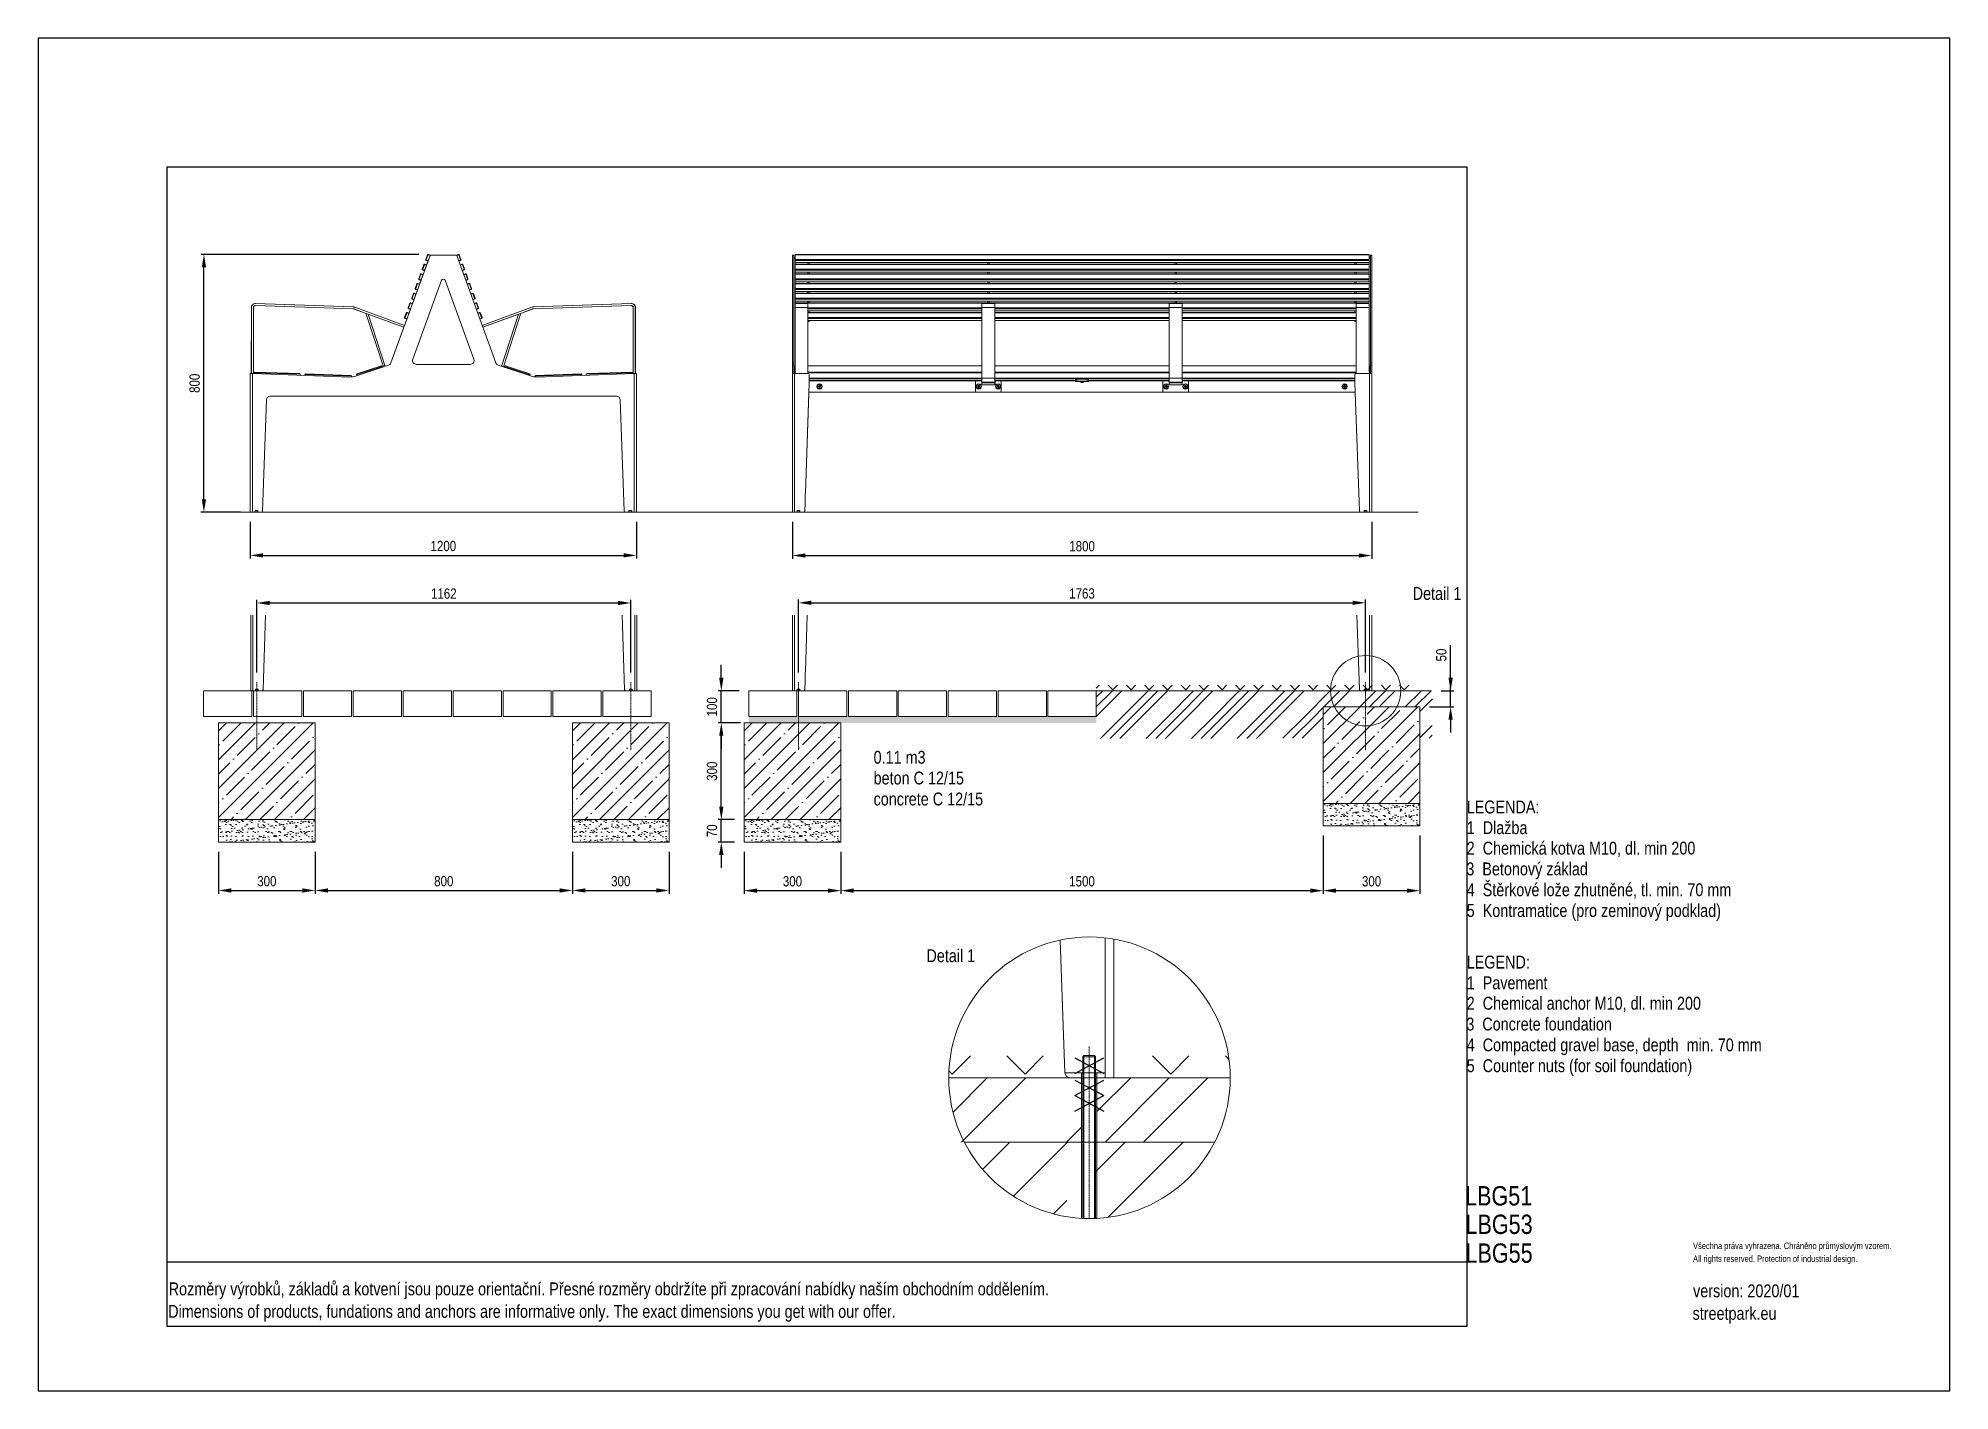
# Model space of a CAD drawing. Header units: millimetres. Extents: x 22162 to 28102, y 3160 to 7360.
import ezdxf
from ezdxf.lldxf.tags import DXFTag

# ---------------------------------------------------------------- set-up
doc = ezdxf.new("R2010")
doc.units = ezdxf.units.MM
doc.header["$LTSCALE"] = 0.3
doc.linetypes.add('ACAD_ISO10W100', pattern=[18.5, 12, -3, 0.5, -3])
doc.linetypes.add('DashDot', pattern=[15, 9, -3, 0, -3])
for name, color, linetype, lineweight in [('KOTY', 3, 'Continuous', 9), ('OBRYSOVA', 7, 'Continuous', 9), ('OSY', 7, 'ACAD_ISO10W100', 15), ('Visible', 7, 'Continuous', 18)]:
    doc.layers.add(name, color=color, linetype=linetype, lineweight=lineweight)
doc.layers.add('Nekreslit', color=6, linetype='Continuous', plot=False)
doc.layers.add('SRAFY', color=7, linetype='Continuous', lineweight=9, true_color=0x5b5b5b)
doc.styles.add('SEACAD_Arial', font='arial.ttf', dxfattribs={"width": 0.8})
tags = doc.linetypes.add('HIDDEN2', pattern=[4.7625, 3.175, -1.5875]).pattern_tags.tags
tags[6:7] = [DXFTag(74, 4), DXFTag(75, 0), DXFTag(340, '0'), DXFTag(46, 0.0), DXFTag(50, 0.0), DXFTag(44, 0.0), DXFTag(45, 0.0)]
tags[4:5] = [DXFTag(74, 4), DXFTag(75, 0), DXFTag(340, '0'), DXFTag(46, 0.0), DXFTag(50, 0.0), DXFTag(44, 0.0), DXFTag(45, 0.0)]
doc.dimstyles.new('ISO-25', dxfattribs={"dimtxt": 1.6, "dimasz": 2, "dimexe": 0.5, "dimexo": 1.5, "dimtad": 1, "dimdec": 0, "dimtxsty": 'SEACAD_Arial', "dimcen": 2, "dimadec": 0, "dimazin": 0, "dimtfac": 1, "dimtdec": 0, "dimtmove": 0, "dimatfit": 3, "dimfxl": 1, "dimarcsym": 0})

msp = doc.modelspace()

# ---------------------------------------------------------------- texts
at = {"style": 'SEACAD_Arial', "width": 0.8}
for s, height, p in [('0.11 m3', 40, (24757.9, 5106.7)), ('beton C 12/15', 40, (24757.9, 5042.4)), ('concrete C 12/15', 40, (24757.9, 4977.2)), ('LEGENDA:', 40, (26601, 4952.4)), ('1  Dlažba', 40, (26601, 4888.1)), ('2  Chemická kotva M10, dl. min 200', 40, (26601, 4824.6)), ('3  Betonový základ', 40, (26599.8, 4760.1)), ('4  Štěrkové lože zhutněné, tl. min. 70 mm', 40, (26601, 4695.4)), ('5  Kontramatice (pro zeminový podklad)', 40, (26601, 4630.8)), ('LEGEND:', 40, (26601, 4470.7)), ('1  Pavement', 40, (26601, 4406.4)), ('2  Chemical anchor M10, dl. min 200', 40, (26601, 4342.9)), ('3  Concrete foundation', 40, (26599.8, 4278.3)), ('4  Compacted gravel base, depth  min. 70 mm', 40, (26601, 4213.6)), ('5  Counter nuts (for soil foundation)', 40, (26601, 4149)), ('LBG51', 60, (26595.9, 3734.9)), ('LBG53', 60, (26597.2, 3646.5)), ('LBG55', 60, (26597.2, 3557.1)), ('All rights reserved. Protection of industrial design.', 20, (27304.4, 3559.6)), ('Všechna práva vyhrazena. Chráněno průmyslovým vzorem.', 20, (27304.4, 3599.6)), ('Rozměry výrobků, základů a kotvení jsou pouze orientační. Přesné rozměry obdržíte při zpracování nabídky naším obchodním oddělením.', 39.9982, (22567.5, 3455.9)), ('version: 2020/01', 40, (27304.4, 3449.8)), ('Dimensions of products, fundations and anchors are informative only. The exact dimensions you get with our offer.', 39.9982, (22565.9, 3386)), ('streetpark.eu', 40, (27302.8, 3379.9))]:
    msp.add_text(s, height=height, dxfattribs=at).set_placement(p)
at = {"insert": (24922.1, 4530.6), "char_height": 40, "width": 297.384, "attachment_point": 1, "style": 'SEACAD_Arial'}
msp.add_mtext('Detail 1', dxfattribs=at)
at = {"layer": 'KOTY', "insert": (26433.1, 5655.4), "char_height": 40, "width": 168.993, "attachment_point": 1, "style": 'SEACAD_Arial'}
msp.add_mtext('Detail 1', dxfattribs=at)

# ---------------------------------------------------------------- blocks, each defined once
blk = doc.blocks.new('*D232')
at = {"layer": 'Defpoints', "color": 0}
for p in [(22722.5, 4863.5), (23022.5, 4863.5), (23022.5, 4713.1)]:
    blk.add_point(p, dxfattribs=at)
at = {"layer": 'KOTY', "color": 0, "lineweight": -2}
for p, q in [((22722.5, 4833.5), (22722.5, 4703.1)), ((23022.5, 4833.5), (23022.5, 4703.1)), ((22762.5, 4713.1), (22982.5, 4713.1))]:
    blk.add_line(p, q, dxfattribs=at)
at = {"layer": 'KOTY', "color": 0}
for points in [[(22762.5, 4719.8), (22762.5, 4706.4), (22722.5, 4713.1)], [(22982.5, 4706.4), (22982.5, 4719.8), (23022.5, 4713.1)]]:
    blk.add_solid(points, dxfattribs=at)
at = {"layer": 'KOTY', "color": 0, "insert": (22872.5, 4741.9), "char_height": 32, "attachment_point": 5, "style": 'SEACAD_Arial'}
blk.add_mtext('300', dxfattribs=at)
blk = doc.blocks.new('*D233')
at = {"layer": 'Defpoints', "color": 0}
for p in [(23022.5, 4862), (23822.3, 4863.5), (23822.3, 4713.1)]:
    blk.add_point(p, dxfattribs=at)
at = {"layer": 'KOTY', "color": 0, "lineweight": -2}
for p, q in [((23022.5, 4832), (23022.5, 4703.1)), ((23822.3, 4833.5), (23822.3, 4703.1)), ((23062.5, 4713.1), (23782.3, 4713.1))]:
    blk.add_line(p, q, dxfattribs=at)
at = {"layer": 'KOTY', "color": 0}
for points in [[(23062.5, 4719.8), (23062.5, 4706.4), (23022.5, 4713.1)], [(23782.3, 4706.4), (23782.3, 4719.8), (23822.3, 4713.1)]]:
    blk.add_solid(points, dxfattribs=at)
at = {"layer": 'KOTY', "color": 0, "insert": (23422.4, 4741.9), "char_height": 32, "attachment_point": 5, "style": 'SEACAD_Arial'}
blk.add_mtext('800', dxfattribs=at)
blk = doc.blocks.new('*D228')
at = {"layer": 'Defpoints', "color": 0}
for p in [(24284.7, 5333.5), (24369.8, 5333.5), (24355.8, 5233.5)]:
    blk.add_point(p, dxfattribs=at)
at = {"layer": 'KOTY', "color": 0, "lineweight": -2}
for p, q in [((24284.7, 5373.5), (24284.7, 5413.5)), ((24339.8, 5333.5), (24274.7, 5333.5)), ((24284.7, 5233.5), (24284.7, 5333.5)), ((24325.8, 5233.5), (24274.7, 5233.5)), ((24284.7, 5193.5), (24284.7, 5153.5))]:
    blk.add_line(p, q, dxfattribs=at)
at = {"layer": 'KOTY', "color": 0}
for points in [[(24278, 5373.5), (24291.4, 5373.5), (24284.7, 5333.5)], [(24291.4, 5193.5), (24278, 5193.5), (24284.7, 5233.5)]]:
    blk.add_solid(points, dxfattribs=at)
at = {"layer": 'KOTY', "color": 0, "insert": (24255.9, 5283.5), "char_height": 32, "attachment_point": 5, "rotation": 90, "style": 'SEACAD_Arial'}
blk.add_mtext('100', dxfattribs=at)
blk = doc.blocks.new('*D230')
at = {"layer": 'Defpoints', "color": 0}
for p in [(24284.7, 5233.5), (24374.3, 5233.5), (24355.8, 4933.5)]:
    blk.add_point(p, dxfattribs=at)
at = {"layer": 'KOTY', "color": 0, "lineweight": -2}
for p, q in [((24344.3, 5233.5), (24274.7, 5233.5)), ((24284.7, 4973.5), (24284.7, 5193.5)), ((24325.8, 4933.5), (24274.7, 4933.5))]:
    blk.add_line(p, q, dxfattribs=at)
at = {"layer": 'KOTY', "color": 0}
for points in [[(24291.4, 5193.5), (24278, 5193.5), (24284.7, 5233.5)], [(24278, 4973.5), (24291.4, 4973.5), (24284.7, 4933.5)]]:
    blk.add_solid(points, dxfattribs=at)
at = {"layer": 'KOTY', "color": 0, "insert": (24255.9, 5083.5), "char_height": 32, "attachment_point": 5, "rotation": 90, "style": 'SEACAD_Arial'}
blk.add_mtext('300', dxfattribs=at)
blk = doc.blocks.new('*D229')
at = {"layer": 'Defpoints', "color": 0}
for p in [(24284.7, 4933.5), (24355.8, 4933.5), (24355.8, 4863.5)]:
    blk.add_point(p, dxfattribs=at)
at = {"layer": 'KOTY', "color": 0, "lineweight": -2}
for p, q in [((24284.7, 4973.5), (24284.7, 5013.5)), ((24325.8, 4933.5), (24274.7, 4933.5)), ((24284.7, 4863.5), (24284.7, 4933.5)), ((24325.8, 4863.5), (24274.7, 4863.5)), ((24284.7, 4823.5), (24284.7, 4783.5))]:
    blk.add_line(p, q, dxfattribs=at)
at = {"layer": 'KOTY', "color": 0}
for points in [[(24278, 4973.5), (24291.4, 4973.5), (24284.7, 4933.5)], [(24291.4, 4823.5), (24278, 4823.5), (24284.7, 4863.5)]]:
    blk.add_solid(points, dxfattribs=at)
at = {"layer": 'KOTY', "color": 0, "insert": (24255.9, 4898.5), "char_height": 32, "attachment_point": 5, "rotation": 90, "style": 'SEACAD_Arial'}
blk.add_mtext('70', dxfattribs=at)
blk = doc.blocks.new('*D226')
at = {"layer": 'Defpoints', "color": 0}
for p in [(24355.8, 4863.5), (24655.8, 4863.5), (24655.8, 4712.6)]:
    blk.add_point(p, dxfattribs=at)
at = {"layer": 'KOTY', "color": 0, "lineweight": -2}
for p, q in [((24355.8, 4833.5), (24355.8, 4702.6)), ((24655.8, 4833.5), (24655.8, 4702.6)), ((24395.8, 4712.6), (24615.8, 4712.6))]:
    blk.add_line(p, q, dxfattribs=at)
at = {"layer": 'KOTY', "color": 0}
for points in [[(24395.8, 4719.3), (24395.8, 4705.9), (24355.8, 4712.6)], [(24615.8, 4705.9), (24615.8, 4719.3), (24655.8, 4712.6)]]:
    blk.add_solid(points, dxfattribs=at)
at = {"layer": 'KOTY', "color": 0, "insert": (24505.8, 4741.4), "char_height": 32, "attachment_point": 5, "style": 'SEACAD_Arial'}
blk.add_mtext('300', dxfattribs=at)
blk = doc.blocks.new('*D227')
at = {"layer": 'Defpoints', "color": 0}
for p in [(26155.3, 4913.5), (24655.8, 4862), (26155.3, 4712.6)]:
    blk.add_point(p, dxfattribs=at)
at = {"layer": 'KOTY', "color": 0, "lineweight": -2}
for p, q in [((26155.3, 4883.5), (26155.3, 4702.6)), ((24655.8, 4832), (24655.8, 4702.6)), ((24695.8, 4712.6), (26115.3, 4712.6))]:
    blk.add_line(p, q, dxfattribs=at)
at = {"layer": 'KOTY', "color": 0}
for points in [[(24695.8, 4719.3), (24695.8, 4705.9), (24655.8, 4712.6)], [(26115.3, 4705.9), (26115.3, 4719.3), (26155.3, 4712.6)]]:
    blk.add_solid(points, dxfattribs=at)
at = {"layer": 'KOTY', "color": 0, "insert": (25405.6, 4741.4), "char_height": 32, "attachment_point": 5, "style": 'SEACAD_Arial'}
blk.add_mtext('1500', dxfattribs=at)
blk = doc.blocks.new('*D234')
at = {"layer": 'Defpoints', "color": 0}
for p in [(26491.6, 5333.5), (26550.9, 5333.5), (26455.3, 5283.5)]:
    blk.add_point(p, dxfattribs=at)
at = {"layer": 'KOTY', "color": 0, "lineweight": -2}
for p, q in [((26550.9, 5333.5), (26550.9, 5475)), ((26550.9, 5373.5), (26550.9, 5413.5)), ((26521.6, 5333.5), (26560.9, 5333.5)), ((26550.9, 5283.5), (26550.9, 5333.5)), ((26485.3, 5283.5), (26560.9, 5283.5)), ((26550.9, 5243.5), (26550.9, 5203.5))]:
    blk.add_line(p, q, dxfattribs=at)
at = {"layer": 'KOTY', "color": 0}
for points in [[(26544.3, 5373.5), (26557.6, 5373.5), (26550.9, 5333.5)], [(26557.6, 5243.5), (26544.3, 5243.5), (26550.9, 5283.5)]]:
    blk.add_solid(points, dxfattribs=at)
at = {"layer": 'KOTY', "color": 0, "insert": (26522.1, 5444.3), "char_height": 32, "attachment_point": 5, "rotation": 90, "style": 'SEACAD_Arial'}
blk.add_mtext('50', dxfattribs=at)
blk = doc.blocks.new('*D248')
at = {"layer": 'Defpoints', "color": 0}
for p in [(23822.3, 4863.5), (24122.3, 4863.5), (24122.3, 4713.1)]:
    blk.add_point(p, dxfattribs=at)
at = {"layer": 'KOTY', "color": 0, "lineweight": -2}
for p, q in [((23822.3, 4833.5), (23822.3, 4703.1)), ((24122.3, 4833.5), (24122.3, 4703.1)), ((23862.3, 4713.1), (24082.3, 4713.1))]:
    blk.add_line(p, q, dxfattribs=at)
at = {"layer": 'KOTY', "color": 0}
for points in [[(23862.3, 4719.8), (23862.3, 4706.4), (23822.3, 4713.1)], [(24082.3, 4706.4), (24082.3, 4719.8), (24122.3, 4713.1)]]:
    blk.add_solid(points, dxfattribs=at)
at = {"layer": 'KOTY', "color": 0, "insert": (23972.3, 4741.9), "char_height": 32, "attachment_point": 5, "style": 'SEACAD_Arial'}
blk.add_mtext('300', dxfattribs=at)
blk = doc.blocks.new('*D257')
at = {"layer": 'Defpoints', "color": 0}
for p in [(26155.3, 4913.5), (26455.3, 4913.5), (26455.3, 4712.6)]:
    blk.add_point(p, dxfattribs=at)
at = {"layer": 'KOTY', "color": 0, "lineweight": -2}
for p, q in [((26155.3, 4883.5), (26155.3, 4702.6)), ((26455.3, 4883.5), (26455.3, 4702.6)), ((26195.3, 4712.6), (26415.3, 4712.6))]:
    blk.add_line(p, q, dxfattribs=at)
at = {"layer": 'KOTY', "color": 0}
for points in [[(26195.3, 4719.3), (26195.3, 4705.9), (26155.3, 4712.6)], [(26415.3, 4705.9), (26415.3, 4719.3), (26455.3, 4712.6)]]:
    blk.add_solid(points, dxfattribs=at)
at = {"layer": 'KOTY', "color": 0, "insert": (26305.3, 4741.4), "char_height": 32, "attachment_point": 5, "style": 'SEACAD_Arial'}
blk.add_mtext('300', dxfattribs=at)
blk = doc.blocks.new('*D275')
at = {"layer": 'Defpoints', "color": 0}
for p in [(24003.3, 5605.9), (22841.5, 5359.5), (24003.3, 5359.5)]:
    blk.add_point(p, dxfattribs=at)
at = {"layer": 'KOTY', "color": 0, "lineweight": -2}
for p, q in [((22841.5, 5389.5), (22841.5, 5615.9)), ((22881.5, 5605.9), (23963.3, 5605.9)), ((24003.3, 5389.5), (24003.3, 5615.9))]:
    blk.add_line(p, q, dxfattribs=at)
at = {"layer": 'KOTY', "color": 0}
for points in [[(22881.5, 5612.6), (22881.5, 5599.3), (22841.5, 5605.9)], [(23963.3, 5599.3), (23963.3, 5612.6), (24003.3, 5605.9)]]:
    blk.add_solid(points, dxfattribs=at)
at = {"layer": 'KOTY', "color": 0, "insert": (23422.4, 5634.8), "char_height": 32, "attachment_point": 5, "style": 'SEACAD_Arial'}
blk.add_mtext('1162', dxfattribs=at)
blk = doc.blocks.new('*D274')
at = {"layer": 'Defpoints', "color": 0}
for p in [(26286.8, 5606.4), (24524.3, 5359.5), (26286.8, 5359.6)]:
    blk.add_point(p, dxfattribs=at)
at = {"layer": 'KOTY', "color": 0, "lineweight": -2}
for p, q in [((24524.3, 5389.5), (24524.3, 5616.4)), ((24564.3, 5606.4), (26246.8, 5606.4)), ((26286.8, 5389.6), (26286.8, 5616.4))]:
    blk.add_line(p, q, dxfattribs=at)
at = {"layer": 'KOTY', "color": 0}
for points in [[(24564.3, 5613.1), (24564.3, 5599.8), (24524.3, 5606.4)], [(26246.8, 5599.8), (26246.8, 5613.1), (26286.8, 5606.4)]]:
    blk.add_solid(points, dxfattribs=at)
at = {"layer": 'KOTY', "color": 0, "insert": (25405.6, 5635.3), "char_height": 32, "attachment_point": 5, "style": 'SEACAD_Arial'}
blk.add_mtext('1763', dxfattribs=at)
blk = doc.blocks.new('*D290')
at = {"layer": 'Defpoints', "color": 0}
for p in [(22677, 6688.3), (23374.8, 6688.3), (22821, 5888.1)]:
    blk.add_point(p, dxfattribs=at)
at = {"layer": 'KOTY', "color": 0, "lineweight": -2}
for p, q in [((23344.8, 6688.3), (22667, 6688.3)), ((22677, 5928.1), (22677, 6648.3)), ((22791, 5888.1), (22667, 5888.1))]:
    blk.add_line(p, q, dxfattribs=at)
at = {"layer": 'KOTY', "color": 0}
for points in [[(22683.7, 6648.3), (22670.3, 6648.3), (22677, 6688.3)], [(22670.3, 5928.1), (22683.7, 5928.1), (22677, 5888.1)]]:
    blk.add_solid(points, dxfattribs=at)
at = {"layer": 'KOTY', "color": 0, "insert": (22648.2, 6288.2), "char_height": 32, "attachment_point": 5, "rotation": 90, "style": 'SEACAD_Arial'}
blk.add_mtext('800', dxfattribs=at)
blk = doc.blocks.new('*D288')
at = {"layer": 'Defpoints', "color": 0}
for p in [(22821, 5888.1), (24021, 5888.1), (24021, 5753.7)]:
    blk.add_point(p, dxfattribs=at)
at = {"layer": 'KOTY', "color": 0, "lineweight": -2}
for p, q in [((22821, 5858.1), (22821, 5743.7)), ((24021, 5858.1), (24021, 5743.7)), ((22861, 5753.7), (23981, 5753.7))]:
    blk.add_line(p, q, dxfattribs=at)
at = {"layer": 'KOTY', "color": 0}
for points in [[(22861, 5760.4), (22861, 5747.1), (22821, 5753.7)], [(23981, 5747.1), (23981, 5760.4), (24021, 5753.7)]]:
    blk.add_solid(points, dxfattribs=at)
at = {"layer": 'KOTY', "color": 0, "insert": (23421, 5782.6), "char_height": 32, "attachment_point": 5, "style": 'SEACAD_Arial'}
blk.add_mtext('1200', dxfattribs=at)
blk = doc.blocks.new('*D289')
at = {"layer": 'Defpoints', "color": 0}
for p in [(24505.8, 5888.1), (26305.8, 5888.1), (26305.8, 5753.2)]:
    blk.add_point(p, dxfattribs=at)
at = {"layer": 'KOTY', "color": 0, "lineweight": -2}
for p, q in [((24505.8, 5858.1), (24505.8, 5743.2)), ((26305.8, 5858.1), (26305.8, 5743.2)), ((24545.8, 5753.2), (26265.8, 5753.2))]:
    blk.add_line(p, q, dxfattribs=at)
at = {"layer": 'KOTY', "color": 0}
for points in [[(24545.8, 5759.9), (24545.8, 5746.6), (24505.8, 5753.2)], [(26265.8, 5746.6), (26265.8, 5759.9), (26305.8, 5753.2)]]:
    blk.add_solid(points, dxfattribs=at)
at = {"layer": 'KOTY', "color": 0, "insert": (25405.8, 5782.1), "char_height": 32, "attachment_point": 5, "style": 'SEACAD_Arial'}
blk.add_mtext('1800', dxfattribs=at)

# ---------------------------------------------------------------- dimensions: what is measured, and where the dimension line sits
at = {"layer": 'KOTY'}
for base, p1, p2, picture, middle in [((22677, 6688.3), (22821, 5888.1), (23374.8, 6688.3), '*D290', (22648.2, 6288.2)), ((24284.7, 5333.5), (24355.8, 5233.5), (24369.8, 5333.5), '*D228', (24255.9, 5283.5)), ((24284.7, 5233.5), (24355.8, 4933.5), (24374.3, 5233.5), '*D230', (24255.9, 5083.5)), ((24284.7, 4933.5), (24355.8, 4863.5), (24355.8, 4933.5), '*D229', (24255.9, 4898.5))]:
    dim = msp.add_linear_dim(base=base, p1=p1, p2=p2, angle=90, dimstyle='ISO-25', override={"dimlfac": 1, "dimtxsty": 'SEACAD_Arial', "dimsah": 1, "dimtolj": 0}, dxfattribs=at)
    dim.commit()
    dim.dimension.update_dxf_attribs({"geometry": picture, "text_midpoint": middle})
for base, p1, p2, picture, middle in [((24021, 5753.7), (22821, 5888.1), (24021, 5888.1), '*D288', (23421, 5782.6)), ((26305.8, 5753.2), (24505.8, 5888.1), (26305.8, 5888.1), '*D289', (25405.8, 5782.1)), ((24003.3, 5605.9), (22841.5, 5359.5), (24003.3, 5359.5), '*D275', (23422.4, 5634.8)), ((26286.8172, 5606.4342), (24524.3024, 5359.5342), (26286.8172, 5359.5852), '*D274', (25405.5598, 5635.2702)), ((26155.3172, 4712.608), (24655.8024, 4862.008), (26155.3172, 4913.5093), '*D227', (25405.5598, 4741.444)), ((26455.3, 4712.6), (26155.3, 4913.5), (26455.3, 4913.5), '*D257', (26305.3, 4741.4)), ((23022.5, 4713.1), (22722.5, 4863.5), (23022.5, 4863.5), '*D232', (22872.5, 4741.9)), ((23822.3, 4713.1), (23022.5, 4862), (23822.3, 4863.5), '*D233', (23422.4, 4741.9)), ((24122.3, 4713.1), (23822.3, 4863.5), (24122.3, 4863.5), '*D248', (23972.3, 4741.9)), ((24655.8, 4712.6), (24355.8, 4863.5), (24655.8, 4863.5), '*D226', (24505.8, 4741.4))]:
    dim = msp.add_linear_dim(base=base, p1=p1, p2=p2, dimstyle='ISO-25', override={"dimlfac": 1, "dimtxsty": 'SEACAD_Arial', "dimsah": 1, "dimtolj": 0}, dxfattribs=at)
    dim.commit()
    dim.dimension.update_dxf_attribs({"geometry": picture, "text_midpoint": middle})
dim = msp.add_linear_dim(base=(26550.9, 5333.5), p1=(26455.3, 5283.5), p2=(26491.6, 5333.5), angle=90, dimstyle='ISO-25', override={"dimlfac": 1, "dimtxsty": 'SEACAD_Arial', "dimsah": 1, "dimtolj": 0}, dxfattribs=at)
dim.commit()
dim.dimension.update_dxf_attribs({"geometry": '*D234', "text_midpoint": (26550.9, 5444.3), "dimtype": 160})

# ---------------------------------------------------------------- hatches: boundary and pattern name
at = {"layer": 'SRAFY'}
h = msp.add_hatch(dxfattribs=at)
h.set_pattern_fill('TERACO', color=256, scale=20)
h.set_pattern_definition([(45, (18034.36, 18.85), (-28.28427, 28.28427), [20, -20]), (135, (18090.93, 18.85), (-28.28427, -28.28427), [20, -20])])
h.paths.add_polyline_path([(25449.9, 5333.5), (25449.9, 5356.5), (26424.8, 5356.5), (26424.8, 5333.5)])
h = msp.add_hatch(dxfattribs=at)
h.set_pattern_fill('GOST_GROUND', color=256, scale=10)
h.set_pattern_definition([(45, (18034.36, 18.85), (141.4214, -9e-15), [200]), (45, (18064.36, 18.85), (141.4214, -9e-15), [200]), (45, (18094.36, 18.85), (141.4214, -9e-15), [200])])
h.paths.add_polyline_path([(26155.3, 5185.8), (25449.8, 5184.8), (25449.8, 5332.5), (26495, 5333.5), (26493.8, 5186.1), (26455.3, 5186.1), (26455.3, 5283.5), (26155.3, 5283.5)])
h = msp.add_hatch(dxfattribs=at)
h.set_pattern_fill('ANSI35', color=256, scale=10, style=0)
h.set_pattern_definition([(45, (-680.54, 574.59), (-44.90128, 44.90128), []), (45, (-635.636, 574.59), (-44.90128, 44.90128), [79.375, -15.875, 0, -15.875])])
h.paths.add_polyline_path([(22722.5, 5233.5), (23022.5, 5233.5), (23022.5, 4933.5), (22722.5, 4933.5)])
h = msp.add_hatch(dxfattribs=at)
h.set_pattern_fill('ANSI35', color=256, scale=10, style=0)
h.set_pattern_definition([(45, (419.323, 574.59), (-44.90128, 44.90128), []), (45, (464.225, 574.59), (-44.90128, 44.90128), [79.375, -15.875, 0, -15.875])])
h.paths.add_polyline_path([(23822.3, 5233.5), (24122.3, 5233.5), (24122.3, 4933.5), (23822.3, 4933.5)])
h = msp.add_hatch(dxfattribs=at)
h.set_pattern_fill('ANSI35', color=256, scale=10, style=0)
h.set_pattern_definition([(45, (952.78, 574.59), (-44.90128, 44.90128), []), (45, (997.68, 574.59), (-44.90128, 44.90128), [79.375, -15.875, 0, -15.875])])
h.paths.add_polyline_path([(24355.8, 5233.5), (24655.8, 5233.5), (24655.8, 4933.5), (24355.8, 4933.5)])
h = msp.add_hatch(dxfattribs=at)
h.set_pattern_fill('AR-SAND', color=256, scale=0.5)
h.set_pattern_definition([(37.5, (17834.36, 18.851), (-0.800016, 24.47066), [0, -19.304, 0, -21.59, 0, -20.6375]), (7.5, (17834.36, 18.85), (22.47616, 35.84126), [0, -10.414, 0, -17.399, 0, -6.6675]), (327.5, (17818.74, 18.851), (39.54962, 0.07186), [0, -6.35, 0, -22.86, 0, -29.845]), (317.5, (17818.74, 18.85), (38.17782, 11.14647), [0, -3.175, 0, -14.986, 0, -17.145])])
h.paths.add_polyline_path([(24369.8, 5253.5), (24369.8, 5233.6), (24400.3, 5233.5), (24520.3, 5233.3), (24520.3, 5253.5)])
h.paths.add_polyline_path([(25449.8, 5233.2), (25449.8, 5253.5), (24520.3, 5253.5), (24520.3, 5233.3), (24650.3, 5233.2)])
h = msp.add_hatch(dxfattribs=at)
h.set_pattern_fill('ANSI35', color=256, scale=10, style=0)
h.set_pattern_definition([(45, (2752.295, 624.593), (-44.90128, 44.90128), []), (45, (2797.196, 624.593), (-44.90128, 44.90128), [79.375, -15.875, 0, -15.875])])
h.paths.add_polyline_path([(26155.3, 5283.5), (26455.3, 5283.5), (26455.3, 4983.5), (26155.3, 4983.5)])
h = msp.add_hatch(dxfattribs=at)
h.set_pattern_fill('AR-SAND', color=256, scale=0.5)
h.set_pattern_definition([(37.5, (17282.088, -427.937), (-0.800016, 24.47066), [0, -19.304, 0, -21.59, 0, -20.6375]), (7.5, (17282.088, -427.937), (22.47616, 35.84126), [0, -10.414, 0, -17.399, 0, -6.6675]), (327.5, (17266.467, -427.937), (39.54962, 0.07186), [0, -6.35, 0, -22.86, 0, -29.845]), (317.5, (17266.467, -427.937), (38.17782, 11.14647), [0, -3.175, 0, -14.986, 0, -17.145])])
h.paths.add_polyline_path([(23022.5, 4863.5), (23022.5, 4933.5), (22722.5, 4933.5), (22722.5, 4863.5)])
h = msp.add_hatch(dxfattribs=at)
h.set_pattern_fill('AR-SAND', color=256, scale=0.5)
h.set_pattern_definition([(37.5, (18381.948, -427.937), (-0.800016, 24.47066), [0, -19.304, 0, -21.59, 0, -20.6375]), (7.5, (18381.95, -427.937), (22.47616, 35.84126), [0, -10.414, 0, -17.399, 0, -6.6675]), (327.5, (18366.327, -427.937), (39.54962, 0.07186), [0, -6.35, 0, -22.86, 0, -29.845]), (317.5, (18366.327, -427.937), (38.17782, 11.14647), [0, -3.175, 0, -14.986, 0, -17.145])])
h.paths.add_polyline_path([(24122.3, 4863.5), (24122.3, 4933.5), (23822.3, 4933.5), (23822.3, 4863.5)])
h = msp.add_hatch(dxfattribs=at)
h.set_pattern_fill('AR-SAND', color=256, scale=0.5)
h.set_pattern_definition([(37.5, (18915.405, -427.937), (-0.800016, 24.47066), [0, -19.304, 0, -21.59, 0, -20.6375]), (7.5, (18915.405, -427.937), (22.47616, 35.84126), [0, -10.414, 0, -17.399, 0, -6.6675]), (327.5, (18899.784, -427.937), (39.54962, 0.07186), [0, -6.35, 0, -22.86, 0, -29.845]), (317.5, (18899.784, -427.937), (38.17782, 11.14647), [0, -3.175, 0, -14.986, 0, -17.145])])
h.paths.add_polyline_path([(24655.8, 4863.5), (24655.8, 4933.5), (24355.8, 4933.5), (24355.8, 4863.5)])
h = msp.add_hatch(dxfattribs=at)
h.set_pattern_fill('AR-SAND', color=256, scale=0.5)
h.set_pattern_definition([(37.5, (20714.92, -377.936), (-0.800016, 24.47066), [0, -19.304, 0, -21.59, 0, -20.6375]), (7.5, (20714.92, -377.936), (22.47616, 35.84126), [0, -10.414, 0, -17.399, 0, -6.6675]), (327.5, (20699.299, -377.936), (39.54962, 0.07186), [0, -6.35, 0, -22.86, 0, -29.845]), (317.5, (20699.3, -377.936), (38.17782, 11.14647), [0, -3.175, 0, -14.986, 0, -17.145])])
h.paths.add_polyline_path([(26455.3, 4913.5), (26455.3, 4983.5), (26155.3, 4983.5), (26155.3, 4913.5)])

# ---------------------------------------------------------------- linework, layer by layer
for p, q in [((25383, 4192.9), (25473, 4144.9)), ((25383, 4144.9), (25473, 4192.9)), ((25383, 4124.2), (25473, 4076.2)), ((25383, 4076.2), (25473, 4124.2)), ((25383, 4076.2), (25473, 4028.2)), ((25383, 4028.2), (25473, 4076.2))]:
    msp.add_line(p, q)
at = {"color": 7, "linetype": 'HIDDEN2'}
for p, q in [((25408, 4124.2), (25408, 4124.2)), ((25448, 4124.2), (25448, 4124.2))]:
    msp.add_line(p, q, dxfattribs=at)
at = {"color": 7, "linetype": 'Continuous'}
msp.add_circle((26424.8, 5333.5), 0.01, dxfattribs=at)
msp.add_circle((26424.8, 5333.5), 0.01, dxfattribs=at)
at = {"layer": 'KOTY'}
msp.add_circle((26287, 5333.5), 109.3, dxfattribs=at)
at = {"layer": 'Nekreslit'}
msp.add_line((22562.1, 3559.6), (26602.1, 3559.6), dxfattribs=at)
for points in [[(22162.1, 3159.6), (28102.1, 3159.6), (28102.1, 7359.6), (22162.1, 7359.6)], [(22562.1, 3359.6), (26602.1, 3359.6), (26602.1, 6959.6), (22562.1, 6959.6)]]:
    msp.add_lwpolyline(points, close=True, dxfattribs=at)
at = {"layer": 'OBRYSOVA'}
for p, q in [((22719.4, 5888.1), (26449.7, 5888.1)), ((24991.6, 4131.4), (25866.1, 4131.4))]:
    msp.add_line(p, q, dxfattribs=at)
at = {"layer": 'OBRYSOVA', "color": 7, "linetype": 'HIDDEN2'}
for p, q in [((25448, 4197), (25408, 4197)), ((25404, 4131.4), (25404, 3723.6)), ((25452.1, 3723.6), (25452.1, 4131.4)), ((25404, 3723.6), (25404, 3694.8)), ((25452, 3694.7), (25452, 3723.6))]:
    msp.add_line(p, q, dxfattribs=at)
at = {"layer": 'OBRYSOVA', "lineweight": 15}
for p, q in [((25411.2, 4200.2), (25411.2, 3694.5)), ((25444.8, 3694.4), (25444.8, 4200.2))]:
    msp.add_line(p, q, dxfattribs=at)
at = {"layer": 'OBRYSOVA', "linetype": 'HIDDEN2'}
for p, q in [((25404, 4146.9), (25352.1, 4146.9)), ((25404, 4131.4), (25404, 4146.9)), ((25404, 4146.9), (25477.7, 4146.9)), ((25452.1, 4131.4), (25452.1, 4146.9))]:
    msp.add_line(p, q, dxfattribs=at)
at = {"layer": 'OBRYSOVA'}
msp.add_circle((25428.9, 4131.4), 437.3, dxfattribs=at)
at = {"layer": 'OSY', "linetype": 'DashDot'}
for p, q in [((22841.5, 5359.5), (22841.5, 5148.9)), ((24003.3, 5359.5), (24003.3, 5148.9)), ((24524.3, 5359.5), (24524.3, 5148.9)), ((26286.8, 5359.6), (26286.8, 5148.9))]:
    msp.add_line(p, q, dxfattribs=at)
at = {"layer": 'OSY'}
msp.add_line((25428, 4228.3), (25428, 3694.1), dxfattribs=at)
at = {"layer": 'SRAFY', "linetype": 'Continuous'}
for p, q in [((22826, 5333.5), (22676, 5333.5)), ((22676, 5333.5), (22676, 5253.5)), ((22826, 5253.5), (22826, 5333.5)), ((22981, 5333.5), (22831, 5333.5)), ((22831, 5333.5), (22831, 5253.5)), ((22981, 5253.5), (22981, 5333.5)), ((23136, 5333.5), (22986, 5333.5)), ((22986, 5333.5), (22986, 5253.5)), ((23136, 5253.5), (23136, 5333.5)), ((23291, 5333.5), (23141, 5333.5)), ((23141, 5333.5), (23141, 5253.5)), ((23291, 5253.5), (23291, 5333.5)), ((23446.4, 5333.5), (23296.4, 5333.5)), ((23296.4, 5333.5), (23296.4, 5253.5)), ((23446.4, 5253.5), (23446.4, 5333.5)), ((23601.4, 5333.5), (23451.4, 5333.5)), ((23451.4, 5333.5), (23451.4, 5253.5)), ((23601.4, 5253.5), (23601.4, 5333.5)), ((23756.4, 5333.5), (23606.4, 5333.5)), ((23606.4, 5333.5), (23606.4, 5253.5)), ((23756.4, 5253.5), (23756.4, 5333.5)), ((23911.4, 5333.5), (23761.4, 5333.5)), ((23761.4, 5333.5), (23761.4, 5253.5)), ((23911.4, 5253.5), (23911.4, 5333.5)), ((24066.5, 5333.5), (23916.5, 5333.5)), ((23916.5, 5333.5), (23916.5, 5253.5)), ((24066.5, 5253.5), (24066.5, 5333.5)), ((24519.8, 5333.5), (24369.8, 5333.5)), ((24369.8, 5333.5), (24369.8, 5253.5)), ((24519.8, 5253.5), (24519.8, 5333.5)), ((24674.8, 5333.5), (24524.8, 5333.5)), ((24524.8, 5333.5), (24524.8, 5253.5)), ((24674.8, 5253.5), (24674.8, 5333.5)), ((24829.8, 5333.5), (24679.8, 5333.5)), ((24679.8, 5333.5), (24679.8, 5253.5)), ((24829.8, 5253.5), (24829.8, 5333.5)), ((24984.8, 5333.5), (24834.8, 5333.5)), ((24834.8, 5333.5), (24834.8, 5253.5)), ((24984.8, 5253.5), (24984.8, 5333.5)), ((25139.8, 5333.5), (24989.8, 5333.5)), ((24989.8, 5333.5), (24989.8, 5253.5)), ((25139.8, 5253.5), (25139.8, 5333.5)), ((25294.8, 5333.5), (25144.8, 5333.5)), ((25144.8, 5333.5), (25144.8, 5253.5)), ((25294.8, 5253.5), (25294.8, 5333.5)), ((25449.8, 5333.5), (25299.8, 5333.5)), ((25299.8, 5333.5), (25299.8, 5253.5)), ((25449.8, 5253.5), (25449.8, 5333.5)), ((22676, 5253.5), (22826, 5253.5)), ((22831, 5253.5), (22981, 5253.5)), ((22986, 5253.5), (23136, 5253.5)), ((23141, 5253.5), (23291, 5253.5)), ((23296.4, 5253.5), (23446.4, 5253.5)), ((23451.4, 5253.5), (23601.4, 5253.5)), ((23606.4, 5253.5), (23756.4, 5253.5)), ((23761.4, 5253.5), (23911.4, 5253.5)), ((23916.5, 5253.5), (24066.5, 5253.5)), ((24369.8, 5253.5), (24519.8, 5253.5)), ((24524.8, 5253.5), (24674.8, 5253.5)), ((24679.8, 5253.5), (24829.8, 5253.5)), ((24834.8, 5253.5), (24984.8, 5253.5)), ((24989.8, 5253.5), (25139.8, 5253.5)), ((25144.8, 5253.5), (25294.8, 5253.5)), ((25299.8, 5253.5), (25449.8, 5253.5))]:
    msp.add_line(p, q, dxfattribs=at)
at = {"layer": 'SRAFY'}
for p, q in [((25449.8, 5333.5), (26491.6, 5333.5)), ((25002.5, 4142.6), (25059.1, 4199.1)), ((25228.8, 4142.6), (25172.2, 4199.1)), ((25228.8, 4142.6), (25285.3, 4199.1)), ((25681.3, 4142.6), (25624.8, 4199.1)), ((25681.3, 4142.6), (25737.9, 4199.1)), ((25862.5, 4187.7), (25851, 4199.1)), ((25002.5, 4142.6), (24992.1, 4153)), ((25004.7, 4024.8), (25110.2, 4130.3)), ((25031.4, 3931.4), (25230.3, 4130.4)), ((25452.1, 4026.4), (25556.3, 4130.7)), ((25477.1, 3931.4), (25676.5, 4130.8)), ((25597.1, 3931.4), (25796.6, 4131)), ((25040, 3931.4), (25817.8, 3931.4)), ((25096.6, 3847.1), (25179.3, 3929.8)), ((25181, 3931.4), (25181, 3931.4)), ((25192.6, 3763.4), (25360.6, 3931.4)), ((25357.1, 3931.4), (25404, 3978.4)), ((25448.7, 3840), (25540.2, 3931.4)), ((25486.2, 3697.9), (25719.8, 3931.4)), ((25540.2, 3931.4), (25540.2, 3931.4)), ((25317.3, 3708.6), (25358.9, 3750.2)), ((25403.8, 3795.1), (25403.8, 3795.1))]:
    msp.add_line(p, q, dxfattribs=at)
for points in [[(22722.5, 5233.5), (23022.5, 5233.5), (23022.5, 4933.5), (22722.5, 4933.5)], [(23822.3, 5233.5), (24122.3, 5233.5), (24122.3, 4933.5), (23822.3, 4933.5)], [(24355.8, 5233.5), (24655.8, 5233.5), (24655.8, 4933.5), (24355.8, 4933.5)], [(26155.3, 5283.5), (26455.3, 5283.5), (26455.3, 4983.5), (26155.3, 4983.5)], [(22722.5, 4933.5), (23022.5, 4933.5), (23022.5, 4863.5), (22722.5, 4863.5)], [(23822.3, 4933.5), (24122.3, 4933.5), (24122.3, 4863.5), (23822.3, 4863.5)], [(24355.8, 4933.5), (24655.8, 4933.5), (24655.8, 4863.5), (24355.8, 4863.5)], [(26155.3, 4983.5), (26455.3, 4983.5), (26455.3, 4913.5), (26155.3, 4913.5)]]:
    msp.add_lwpolyline(points, close=True, dxfattribs=at)
at = {"layer": 'Visible', "color": 0}
for p, q in [((23258.1, 6351.3), (23379.5, 6684.8)), ((23355.5, 6642.7), (23360.6, 6656.8)), ((23356.9, 6642.2), (23362, 6656.3)), ((23368.6, 6654.9), (23362.8, 6638.9)), ((23363.3, 6656.9), (23368.6, 6654.9)), ((23363.8, 6658.3), (23369.1, 6656.3)), ((23366.4, 6672.7), (23371.5, 6686.8)), ((23367.8, 6672.2), (23373, 6686.3)), ((23373.2, 6667.6), (23367.9, 6669.5)), ((23373.7, 6669), (23368.4, 6670.9)), ((23373.2, 6667.6), (23369.1, 6656.3)), ((23379.5, 6684.8), (23373.7, 6669)), ((23374.2, 6686.9), (23379.6, 6685)), ((23374.8, 6688.3), (23381, 6686.1)), ((23421, 6686.1), (23381.4, 6686.1)), ((23381.4, 6686.1), (23460.6, 6686.1)), ((23461.1, 6686.1), (23467.3, 6688.3)), ((23462.5, 6685), (23467.8, 6686.9)), ((23462.5, 6684.8), (23583.9, 6351.3)), ((23473.6, 6670.9), (23468.3, 6669)), ((23474.1, 6669.5), (23468.8, 6667.6)), ((23469.1, 6686.3), (23474.2, 6672.2)), ((23470.5, 6686.8), (23475.6, 6672.7)), ((23472.9, 6656.3), (23478.2, 6658.3)), ((23473.4, 6654.9), (23478.7, 6656.8)), ((23480, 6656.3), (23485.2, 6642.2)), ((23481.4, 6656.8), (23486.6, 6642.7)), ((24505.8, 6686.1), (24509.8, 6686.1)), ((24509.8, 6686.1), (24505.8, 6686.1)), ((24505.8, 6684.8), (24505.8, 6351.3)), ((24505.8, 6684.8), (24509.8, 6684.8)), ((24509.8, 6684.8), (24509.8, 6351.3)), ((24509.8, 6680.1), (24513.8, 6680.1)), ((24513.8, 6680.1), (24509.8, 6680.1)), ((24509.8, 6675.7), (24513.8, 6675.7)), ((26297.8, 6688.5), (24513.8, 6688.5)), ((26297.8, 6688.5), (24513.8, 6688.5)), ((24513.8, 6688.3), (26297.8, 6688.3)), ((24513.8, 6686.8), (24513.8, 6672.7)), ((24513.8, 6686.8), (26297.8, 6686.8)), ((24513.8, 6672.7), (26297.8, 6672.7)), ((24513.8, 6669.5), (24513.8, 6663.6)), ((24513.8, 6669.5), (26297.8, 6669.5)), ((24513.8, 6663.6), (26297.8, 6663.6)), ((24513.8, 6658.4), (24513.8, 6663.6)), ((26297.8, 6658.4), (24513.8, 6658.4)), ((24513.8, 6658.3), (26297.8, 6658.3)), ((24513.8, 6656.8), (24513.8, 6642.7)), ((24513.8, 6656.8), (26297.8, 6656.8)), ((24553.8, 6658.4), (24553.8, 6663.6)), ((24553.8, 6663.6), (24553.8, 6658.4)), ((24557.8, 6663.6), (24557.8, 6658.4)), ((25112.8, 6658.4), (24557.8, 6658.4)), ((25112.8, 6658.4), (25112.8, 6663.6)), ((25116.8, 6663.6), (25116.8, 6658.4)), ((25694.8, 6658.4), (25116.8, 6658.4)), ((25694.8, 6658.4), (25694.8, 6663.6)), ((25698.8, 6663.6), (25698.8, 6658.4)), ((26253.8, 6658.4), (25698.8, 6658.4)), ((26253.8, 6658.4), (26253.8, 6663.6)), ((26257.8, 6663.6), (26257.8, 6658.4)), ((26257.8, 6663.6), (26257.8, 6658.4)), ((26297.8, 6686.8), (26297.8, 6672.7)), ((26301.8, 6680.1), (26297.8, 6680.1)), ((26301.8, 6680.1), (26297.8, 6680.1)), ((26301.8, 6680.1), (26297.8, 6680.1)), ((26297.8, 6680.1), (26301.8, 6680.1)), ((26301.8, 6675.7), (26297.8, 6675.7)), ((26297.8, 6669.5), (26297.8, 6663.6)), ((26297.8, 6658.4), (26297.8, 6663.6)), ((26297.8, 6656.8), (26297.8, 6642.7)), ((26305.8, 6686.1), (26301.8, 6686.1)), ((26305.8, 6686.1), (26301.8, 6686.1)), ((26301.8, 6686.1), (26305.8, 6686.1)), ((26301.8, 6351.3), (26301.8, 6684.8)), ((26305.8, 6684.8), (26301.8, 6684.8)), ((26305.8, 6351.3), (26305.8, 6684.8)), ((23326.2, 6362.9), (23415.4, 6607.9)), ((23333.6, 6582.5), (23338.7, 6596.6)), ((23335, 6582), (23340.1, 6596.1)), ((23346.7, 6594.8), (23340.9, 6578.8)), ((23341.4, 6596.7), (23346.7, 6594.8)), ((23341.9, 6598.1), (23347.2, 6596.2)), ((23344.5, 6612.6), (23349.7, 6626.7)), ((23345.9, 6612.1), (23351.1, 6626.2)), ((23351.3, 6607.5), (23346, 6609.4)), ((23351.9, 6608.9), (23346.5, 6610.8)), ((23351.3, 6607.5), (23347.2, 6596.2)), ((23357.7, 6624.8), (23351.9, 6608.9)), ((23352.3, 6626.8), (23357.7, 6624.8)), ((23352.9, 6628.2), (23358.2, 6626.3)), ((23362.3, 6637.5), (23357, 6639.5)), ((23362.8, 6638.9), (23357.5, 6640.9)), ((23362.3, 6637.5), (23358.2, 6626.3)), ((23426.6, 6607.9), (23515.8, 6362.9)), ((23484.6, 6640.9), (23479.2, 6638.9)), ((23485.1, 6639.5), (23479.7, 6637.5)), ((23483.8, 6626.2), (23489.2, 6628.2)), ((23484.4, 6624.8), (23489.7, 6626.8)), ((23495.5, 6610.8), (23490.2, 6608.9)), ((23496, 6609.4), (23490.7, 6607.5)), ((23491, 6626.2), (23496.1, 6612.1)), ((23492.4, 6626.7), (23497.5, 6612.6)), ((23494.8, 6596.2), (23500.1, 6598.1)), ((23495.3, 6594.8), (23500.6, 6596.7)), ((23501.9, 6596.1), (23507, 6582)), ((23503.3, 6596.6), (23508.5, 6582.5)), ((24513.8, 6642.7), (26297.8, 6642.7)), ((24513.8, 6639.5), (24513.8, 6633.5)), ((24513.8, 6639.5), (26297.8, 6639.5)), ((24513.8, 6633.5), (26297.8, 6633.5)), ((24513.8, 6628.3), (24513.8, 6633.5)), ((26297.8, 6628.3), (24513.8, 6628.3)), ((24513.8, 6628.2), (26297.8, 6628.2)), ((24513.8, 6626.7), (24513.8, 6612.6)), ((24513.8, 6626.7), (26297.8, 6626.7)), ((24513.8, 6612.6), (26297.8, 6612.6)), ((24513.8, 6609.4), (24513.8, 6603.4)), ((24513.8, 6609.4), (26297.8, 6609.4)), ((24513.8, 6603.4), (26297.8, 6603.4)), ((24513.8, 6598.3), (24513.8, 6603.4)), ((26297.8, 6598.3), (24513.8, 6598.3)), ((24513.8, 6598.1), (26297.8, 6598.1)), ((24513.8, 6596.6), (24513.8, 6582.5)), ((24513.8, 6596.6), (26297.8, 6596.6)), ((24553.8, 6628.3), (24553.8, 6633.5)), ((24553.8, 6633.5), (24553.8, 6628.3)), ((24553.8, 6598.3), (24553.8, 6603.4)), ((24553.8, 6603.4), (24553.8, 6598.3)), ((24557.8, 6633.5), (24557.8, 6628.3)), ((25112.8, 6628.3), (24557.8, 6628.3)), ((24557.8, 6603.4), (24557.8, 6598.3)), ((25112.8, 6598.3), (24557.8, 6598.3)), ((25112.8, 6628.3), (25112.8, 6633.5)), ((25112.8, 6598.3), (25112.8, 6603.4)), ((25116.8, 6633.5), (25116.8, 6628.3)), ((25694.8, 6628.3), (25116.8, 6628.3)), ((25116.8, 6603.4), (25116.8, 6598.3)), ((25694.8, 6598.3), (25116.8, 6598.3)), ((25694.8, 6628.3), (25694.8, 6633.5)), ((25694.8, 6598.3), (25694.8, 6603.4)), ((25698.8, 6633.5), (25698.8, 6628.3)), ((26253.8, 6628.3), (25698.8, 6628.3)), ((25698.8, 6603.4), (25698.8, 6598.3)), ((26253.8, 6598.3), (25698.8, 6598.3)), ((26253.8, 6628.3), (26253.8, 6633.5)), ((26253.8, 6598.3), (26253.8, 6603.4)), ((26257.8, 6633.5), (26257.8, 6628.3)), ((26257.8, 6633.5), (26257.8, 6628.3)), ((26257.8, 6603.4), (26257.8, 6598.3)), ((26257.8, 6603.4), (26257.8, 6598.3)), ((26297.8, 6639.5), (26297.8, 6633.5)), ((26297.8, 6628.3), (26297.8, 6633.5)), ((26297.8, 6626.7), (26297.8, 6612.6)), ((26297.8, 6609.4), (26297.8, 6603.4)), ((26297.8, 6598.3), (26297.8, 6603.4)), ((26297.8, 6596.6), (26297.8, 6582.5)), ((22836.7, 6535.9), (23141.2, 6525.2)), ((22836.7, 6535.9), (23141.2, 6525.2)), ((22837.4, 6535.7), (23141.9, 6525.1)), ((23311.7, 6522.4), (23316.8, 6536.5)), ((23313.1, 6521.9), (23318.2, 6536)), ((23324.8, 6534.6), (23319, 6518.7)), ((23319.5, 6536.6), (23324.8, 6534.6)), ((23320, 6538), (23325.4, 6536)), ((23322.6, 6552.5), (23327.8, 6566.6)), ((23324, 6552), (23329.2, 6566)), ((23329.5, 6547.3), (23324.1, 6549.3)), ((23330, 6548.7), (23324.6, 6550.7)), ((23329.5, 6547.3), (23325.4, 6536)), ((23335.8, 6564.7), (23330, 6548.7)), ((23330.5, 6566.6), (23335.8, 6564.7)), ((23331, 6568.1), (23336.3, 6566.1)), ((23340.4, 6577.4), (23335.1, 6579.3)), ((23340.9, 6578.8), (23335.6, 6580.7)), ((23340.4, 6577.4), (23336.3, 6566.1)), ((23506.5, 6580.7), (23501.1, 6578.8)), ((23507, 6579.3), (23501.6, 6577.4)), ((23505.7, 6566.1), (23511.1, 6568)), ((23506.2, 6564.7), (23511.6, 6566.6)), ((23517.4, 6550.7), (23512.1, 6548.7)), ((23517.9, 6549.3), (23512.6, 6547.3)), ((23512.9, 6566), (23518, 6551.9)), ((23514.3, 6566.6), (23519.4, 6552.5)), ((23516.7, 6536), (23522, 6538)), ((23517.2, 6534.6), (23522.5, 6536.6)), ((23523.8, 6536), (23528.9, 6521.9)), ((23525.2, 6536.5), (23530.3, 6522.4)), ((24004.6, 6535.7), (23700.1, 6525.1)), ((24005.4, 6535.8), (23700.9, 6525.2)), ((24005.4, 6535.8), (23700.9, 6525.2)), ((24513.8, 6582.5), (26297.8, 6582.5)), ((24513.8, 6579.3), (24513.8, 6573.3)), ((24513.8, 6579.3), (26297.8, 6579.3)), ((24513.8, 6573.3), (26297.8, 6573.3)), ((24513.8, 6568.2), (24513.8, 6573.3)), ((26297.8, 6568.2), (24513.8, 6568.2)), ((24513.8, 6568), (26297.8, 6568)), ((24513.8, 6566.6), (24513.8, 6552.5)), ((24513.8, 6566.6), (26297.8, 6566.6)), ((24513.8, 6552.5), (26297.8, 6552.5)), ((24513.8, 6549.3), (24513.8, 6543.3)), ((24513.8, 6549.3), (26297.8, 6549.3)), ((24513.8, 6543.3), (26297.8, 6543.3)), ((24513.8, 6538.1), (24513.8, 6543.3)), ((26297.8, 6538.1), (24513.8, 6538.1)), ((24513.8, 6538), (26297.8, 6538)), ((24513.8, 6536.5), (24513.8, 6535.7)), ((24513.8, 6536.5), (26297.8, 6536.5)), ((24553.8, 6535.7), (24513.8, 6535.7)), ((24513.8, 6535.7), (24553.8, 6535.7)), ((24553.8, 6568.2), (24553.8, 6573.3)), ((24553.8, 6573.3), (24553.8, 6568.2)), ((24553.8, 6538.1), (24553.8, 6543.3)), ((24553.8, 6543.3), (24553.8, 6538.1)), ((24557.8, 6573.3), (24557.8, 6568.2)), ((25112.8, 6568.2), (24557.8, 6568.2)), ((24557.8, 6543.3), (24557.8, 6538.1)), ((25112.8, 6538.1), (24557.8, 6538.1)), ((25134.8, 6535.8), (25094.8, 6535.8)), ((25094.8, 6535.8), (25134.8, 6535.8)), ((25112.8, 6568.2), (25112.8, 6573.3)), ((25112.8, 6538.1), (25112.8, 6543.3)), ((25116.8, 6573.3), (25116.8, 6568.2)), ((25694.8, 6568.2), (25116.8, 6568.2)), ((25116.8, 6543.3), (25116.8, 6538.1)), ((25694.8, 6538.1), (25116.8, 6538.1)), ((25716.8, 6535.8), (25676.8, 6535.8)), ((25676.8, 6535.8), (25716.8, 6535.8)), ((25694.8, 6568.2), (25694.8, 6573.3)), ((25694.8, 6538.1), (25694.8, 6543.3)), ((25698.8, 6573.3), (25698.8, 6568.2)), ((26253.8, 6568.2), (25698.8, 6568.2)), ((25698.8, 6543.3), (25698.8, 6538.1)), ((26253.8, 6538.1), (25698.8, 6538.1)), ((26253.8, 6568.2), (26253.8, 6573.3)), ((26253.8, 6538.1), (26253.8, 6543.3)), ((26257.8, 6573.3), (26257.8, 6568.2)), ((26257.8, 6573.3), (26257.8, 6568.2)), ((26257.8, 6543.3), (26257.8, 6538.1)), ((26257.8, 6543.3), (26257.8, 6538.1)), ((26297.8, 6535.7), (26257.8, 6535.7)), ((26257.8, 6535.7), (26297.8, 6535.7)), ((26297.8, 6579.3), (26297.8, 6573.3)), ((26297.8, 6568.2), (26297.8, 6573.3)), ((26297.8, 6566.6), (26297.8, 6552.5)), ((26297.8, 6549.3), (26297.8, 6543.3)), ((26297.8, 6538.1), (26297.8, 6543.3)), ((26297.8, 6536.5), (26297.8, 6535.7)), ((22824.2, 6318.1), (22824.3, 6523.9)), ((22824.2, 6318.1), (22824.3, 6523.9)), ((22825, 6318.1), (22825, 6523.7)), ((22831, 6318.1), (22831, 6523.7)), ((22831, 6318.1), (22831, 6523.7)), ((22837.2, 6529.7), (23141.7, 6519.1)), ((23142.8, 6518.9), (23177.8, 6506.1)), ((23143.6, 6518.7), (23298.5, 6462.3)), ((23145.6, 6524.4), (23300.6, 6467.9)), ((23145.6, 6524.3), (23300.6, 6467.9)), ((23181.4, 6502.3), (23234.6, 6338.8)), ((23187.7, 6502.7), (23240.3, 6340.7)), ((23187.7, 6502.7), (23240.3, 6340.7)), ((23307.6, 6487.2), (23300.6, 6467.9)), ((23300.7, 6492.3), (23305.9, 6506.4)), ((23302.1, 6491.8), (23307.3, 6505.9)), ((23307.6, 6487.2), (23302.2, 6489.1)), ((23308.1, 6488.6), (23302.7, 6490.5)), ((23313.9, 6504.6), (23308.1, 6488.6)), ((23308.6, 6506.5), (23313.9, 6504.6)), ((23309.1, 6507.9), (23314.4, 6506)), ((23318.5, 6517.2), (23313.2, 6519.2)), ((23319, 6518.7), (23313.7, 6520.6)), ((23318.5, 6517.2), (23314.4, 6506)), ((23528.3, 6520.6), (23523, 6518.7)), ((23528.9, 6519.2), (23523.5, 6517.2)), ((23527.6, 6506), (23533, 6507.9)), ((23528.1, 6504.6), (23533.5, 6506.5)), ((23539.3, 6490.5), (23533.9, 6488.6)), ((23539.8, 6489.1), (23534.5, 6487.2)), ((23534.8, 6505.9), (23539.9, 6491.8)), ((23536.2, 6506.4), (23541.3, 6492.3)), ((23696.4, 6524.4), (23541.5, 6467.9)), ((23698.5, 6518.7), (23543.5, 6462.3)), ((23654.4, 6502.7), (23543.5, 6462.3)), ((23654.4, 6502.7), (23601.8, 6340.7)), ((23654.4, 6502.7), (23601.8, 6340.7)), ((23660.6, 6502.3), (23607.5, 6338.8)), ((23699.2, 6518.9), (23664.2, 6506.1)), ((24004.8, 6529.7), (23700.3, 6519.1)), ((24004.8, 6529.7), (23700.3, 6519.1)), ((24011, 6318.1), (24011, 6523.7)), ((24017, 6318.1), (24017, 6523.7)), ((24017.8, 6318.1), (24017.8, 6523.8)), ((24017.8, 6318.1), (24017.8, 6523.8)), ((24513.8, 6318.1), (24513.8, 6523.7)), ((24553.8, 6523.7), (24513.8, 6523.7)), ((24553.8, 6318.1), (24553.8, 6523.7)), ((24553.8, 6522.4), (25094.8, 6522.4)), ((24553.8, 6519.2), (25094.8, 6519.2)), ((24553.8, 6513.2), (25094.8, 6513.2)), ((25094.8, 6508.1), (24553.8, 6508.1)), ((24553.8, 6507.9), (25094.8, 6507.9)), ((24553.8, 6506.4), (25094.8, 6506.4)), ((24553.8, 6492.3), (25094.8, 6492.3)), ((24553.8, 6489.1), (25094.8, 6489.1)), ((24557.8, 6483.1), (24553.8, 6483.1)), ((24553.8, 6483.1), (25094.8, 6483.1)), ((24557.8, 6480.4), (24553.8, 6480.4)), ((24553.8, 6480.3), (24557.8, 6480.3)), ((24557.8, 6513.2), (24557.8, 6508.1)), ((25094.8, 6508.1), (24557.8, 6508.1)), ((24557.8, 6480.4), (24557.8, 6483.1)), ((25094.8, 6303.9), (25094.8, 6523.8)), ((25134.8, 6523.8), (25094.8, 6523.8)), ((25134.8, 6303.9), (25134.8, 6523.8)), ((25134.8, 6522.4), (25676.8, 6522.4)), ((25134.8, 6519.2), (25676.8, 6519.2)), ((25134.8, 6513.2), (25676.8, 6513.2)), ((25676.8, 6508.1), (25134.8, 6508.1)), ((25676.8, 6508.1), (25134.8, 6508.1)), ((25134.8, 6507.9), (25676.8, 6507.9)), ((25134.8, 6506.4), (25676.8, 6506.4)), ((25134.8, 6492.3), (25676.8, 6492.3)), ((25134.8, 6489.1), (25676.8, 6489.1)), ((25134.8, 6483.1), (25676.8, 6483.1)), ((25676.8, 6303.9), (25676.8, 6523.8)), ((25716.8, 6523.8), (25676.8, 6523.8)), ((25716.8, 6303.9), (25716.8, 6523.8)), ((25716.8, 6522.4), (26257.8, 6522.4)), ((25716.8, 6519.2), (26257.8, 6519.2)), ((25716.8, 6513.2), (26257.8, 6513.2)), ((26257.8, 6508.1), (25716.8, 6508.1)), ((26253.8, 6508.1), (25716.8, 6508.1)), ((25716.8, 6507.9), (26257.8, 6507.9)), ((25716.8, 6506.4), (26257.8, 6506.4)), ((25716.8, 6492.3), (26257.8, 6492.3)), ((25716.8, 6489.1), (26257.8, 6489.1)), ((25716.8, 6483.1), (26257.8, 6483.1)), ((26253.8, 6513.2), (26253.8, 6508.1)), ((26253.8, 6480.4), (26253.8, 6483.1)), ((26257.8, 6483.1), (26253.8, 6483.1)), ((26257.8, 6480.4), (26253.8, 6480.4)), ((26253.8, 6480.3), (26257.8, 6480.3)), ((26257.8, 6318.1), (26257.8, 6523.7)), ((26297.8, 6523.7), (26257.8, 6523.7)), ((26297.8, 6318.1), (26297.8, 6523.7)), ((23298.5, 6462.3), (23258.1, 6351.3)), ((22821, 5888.1), (22821, 6318.1)), ((22821, 6318.1), (22823, 6318.1)), ((22827.7, 6318.1), (22828.8, 6318.1)), ((22827.7, 6318.1), (22827.7, 5888.1)), ((22828.8, 6318.1), (23130.6, 6307.6)), ((22831.5, 6318), (22831.6, 6321)), ((22831.6, 6321), (22976.5, 6316)), ((22833.7, 6322.9), (22974.6, 6318)), ((22976.5, 6316), (22976.4, 6313)), ((22990.5, 6315.5), (22990.4, 6312.5)), ((23135.4, 6310.4), (22990.5, 6315.5)), ((23133.5, 6312.5), (22992.6, 6317.4)), ((23135.3, 6307.7), (23135.4, 6310.4)), ((23144.4, 6309.5), (23250.6, 6344)), ((23151, 6314.7), (23230.9, 6340.7)), ((23151.9, 6312), (23151, 6314.7)), ((23152.3, 6317.2), (23228.3, 6341.9)), ((23230.9, 6340.7), (23231.8, 6337.9)), ((23504.6, 6346.8), (23337.5, 6346.8)), ((23591.5, 6344), (23697.7, 6309.5)), ((23610.3, 6337.9), (23611.1, 6340.7)), ((23611.1, 6340.7), (23691, 6314.7)), ((23613.7, 6341.9), (23689.8, 6317.2)), ((23691, 6314.7), (23690.1, 6312)), ((23851.5, 6315.5), (23706.6, 6310.4)), ((23706.6, 6310.4), (23706.7, 6307.7)), ((23849.4, 6317.4), (23708.5, 6312.5)), ((23711.4, 6307.6), (24013.2, 6318.1)), ((23851.6, 6312.5), (23851.5, 6315.5)), ((23865.5, 6316), (24010.4, 6321)), ((23865.6, 6313), (23865.5, 6316)), ((23867.4, 6318), (24008.3, 6323)), ((24010.4, 6321), (24010.5, 6318)), ((24013.2, 6318.1), (24014.3, 6318.1)), ((24014.3, 5888.1), (24014.3, 6318.1)), ((24021, 6318.1), (24019, 6318.1)), ((24021, 6318.1), (24021, 5888.1)), ((24505.8, 6351.3), (24509.8, 6351.3)), ((24505.8, 6344), (24505.8, 6309.5)), ((24505.8, 6344), (24509.8, 6344)), ((24505.8, 5888.1), (24505.8, 6318.1)), ((24505.8, 6307.6), (24505.8, 6305)), ((24505.8, 6302.9), (24505.8, 6300.9)), ((24509.8, 6344), (24509.8, 6318.1)), ((24509.8, 6334.1), (24511.8, 6334.1)), ((24509.8, 6332.4), (24511.8, 6332.4)), ((24511.8, 6340.7), (24511.8, 6321)), ((24511.8, 6321), (24511.8, 6324.5)), ((24511.8, 6321), (24511.8, 6318.1)), ((24511.8, 6321), (24513.8, 6321)), ((24553.8, 6318.1), (24512.5, 6318.1)), ((24512.5, 6318.1), (24512.5, 5888.1)), ((24513.8, 6342), (24513.1, 6342)), ((24513.8, 6323), (24513.7, 6323)), ((25094.8, 6342), (24553.8, 6342)), ((24553.8, 6341.9), (25094.8, 6341.9)), ((24553.8, 6323), (25094.8, 6323)), ((25094.8, 6323), (24553.8, 6323)), ((24553.8, 6321), (25094.8, 6321)), ((24557.8, 6289), (24557.8, 6314.1)), ((24557.8, 6304), (25094.8, 6304)), ((24557.8, 6302), (25094.8, 6302)), ((24557.8, 6297.1), (25094.8, 6297.1)), ((25094.8, 6297.1), (24557.8, 6297.1)), ((25094.8, 6296.4), (24557.8, 6296.4)), ((25134.8, 6303.9), (25094.8, 6303.9)), ((25676.8, 6342), (25134.8, 6342)), ((25134.8, 6341.9), (25676.8, 6341.9)), ((25134.8, 6323), (25676.8, 6323)), ((25676.8, 6323), (25134.8, 6323)), ((25134.8, 6321), (25676.8, 6321)), ((25134.8, 6304), (25676.8, 6304)), ((25134.8, 6302), (25676.8, 6302)), ((25134.8, 6297.1), (25385.8, 6297.1)), ((25385.8, 6297.1), (25134.8, 6297.1)), ((25385.8, 6296.4), (25134.8, 6296.4)), ((25385.8, 6295.1), (25385.8, 6301.1)), ((25421.8, 6301.2), (25389.8, 6301.2)), ((25389.8, 6295.2), (25389.8, 6301.2)), ((25402.8, 6301.2), (25402.8, 6302)), ((25421.8, 6301.2), (25421.8, 6295.2)), ((25425.8, 6295.1), (25425.8, 6301.1)), ((25425.8, 6297.1), (25676.8, 6297.1)), ((25676.8, 6297.1), (25425.8, 6297.1)), ((25676.8, 6296.4), (25425.8, 6296.4)), ((25716.8, 6303.9), (25676.8, 6303.9)), ((26257.8, 6342), (25716.8, 6342)), ((25716.8, 6341.9), (26257.8, 6341.9)), ((25716.8, 6323), (26257.8, 6323)), ((26257.8, 6323), (25716.8, 6323)), ((25716.8, 6321), (26257.8, 6321)), ((25716.8, 6304), (26253.8, 6304)), ((25716.8, 6302), (26253.8, 6302)), ((25716.8, 6297.1), (26253.8, 6297.1)), ((26253.8, 6297.1), (25716.8, 6297.1)), ((26253.8, 6296.4), (25716.8, 6296.4)), ((26253.8, 6314.1), (26253.8, 6289)), ((26299, 6318.1), (26257.8, 6318.1)), ((26298.4, 6342), (26297.8, 6342)), ((26297.8, 6323), (26297.8, 6323)), ((26297.8, 6321), (26299.8, 6321)), ((26299, 5888.1), (26299, 6318.1)), ((26299.8, 6340.7), (26299.8, 6321)), ((26301.8, 6334.1), (26299.8, 6334.1)), ((26301.8, 6332.4), (26299.8, 6332.4)), ((26299.8, 6321), (26299.8, 6318.1)), ((26305.8, 6351.3), (26301.8, 6351.3)), ((26301.8, 6318.1), (26301.8, 6344)), ((26305.8, 6344), (26301.8, 6344)), ((26305.8, 6309.5), (26305.8, 6344)), ((26305.8, 6318.1), (26305.8, 5888.1)), ((26305.8, 6305), (26305.8, 6307.6)), ((23958.8, 6248.1), (22883.2, 6248.1)), ((23421, 6248.1), (23958.8, 6248.1)), ((24505.8, 6296.1), (24505.8, 6295.6)), ((24505.8, 6279.1), (24505.8, 6286.7)), ((24505.8, 6279.1), (24505.8, 6278.8)), ((24505.8, 6278.8), (24505.8, 6278.6)), ((24505.8, 6278.8), (24505.8, 6278.8)), ((24505.8, 6270), (24505.8, 6248.1)), ((24505.8, 6270), (24505.8, 6270)), ((24545.9, 5948.2), (24557.8, 6289)), ((24556.7, 6260.2), (24545.9, 5948.2)), ((24556.7, 6260.2), (24595.8, 6260.2)), ((26254.7, 6260.6), (24556.8, 6260.6)), ((26254.8, 6260.4), (24556.8, 6260.4)), ((24556.7, 6260.2), (24595.8, 6260.2)), ((24557.8, 6295.6), (25075.9, 6295.6)), ((24581.8, 6278.2), (24581.8, 6278.1)), ((24582.8, 6278.2), (24582.8, 6278.2)), ((24586.9, 6278.3), (24586.9, 6278.3)), ((24588.3, 6280.8), (24588.3, 6280.7)), ((24588.3, 6280.8), (24588.3, 6280.7)), ((24591.2, 6280.8), (24591.2, 6280.7)), ((24591.2, 6280.8), (24591.2, 6280.7)), ((24592.6, 6278.3), (24592.6, 6278.3)), ((24595.8, 6260.2), (24595.8, 6260.4)), ((25074.8, 6293.8), (25074.8, 6262.8)), ((25074.8, 6262.8), (25074.8, 6262.6)), ((25092.3, 6295.8), (25076.8, 6295.8)), ((25076.8, 6278.4), (25076.8, 6278.3)), ((25152.8, 6260.8), (25076.8, 6260.8)), ((25076.8, 6260.6), (25076.8, 6260.8)), ((25152.8, 6260.6), (25076.8, 6260.6)), ((25077.8, 6278.4), (25077.8, 6278.4)), ((25082.3, 6280), (25082.3, 6279.9)), ((25084.8, 6281.4), (25084.8, 6281.3)), ((25084.8, 6281.4), (25084.8, 6281.3)), ((25087.3, 6280), (25087.3, 6279.9)), ((25091.8, 6278.4), (25091.8, 6278.4)), ((25092.8, 6278.4), (25092.8, 6278.3)), ((25093.1, 6295.6), (25094.8, 6295.6)), ((25094.3, 6283.8), (25094.3, 6293.8)), ((25094.8, 6283.8), (25094.3, 6283.8)), ((25094.8, 6290), (25094.8, 6291.9)), ((25134.8, 6291.9), (25094.8, 6291.9)), ((25134.8, 6290), (25094.8, 6290)), ((25134.8, 6283.8), (25094.8, 6283.8)), ((25134.8, 6295.6), (25136.4, 6295.6)), ((25134.8, 6290), (25134.8, 6291.9)), ((25135.3, 6283.8), (25134.8, 6283.8)), ((25135.3, 6293.8), (25135.3, 6283.8)), ((25136.8, 6278.4), (25136.8, 6278.3)), ((25152.8, 6295.8), (25137.3, 6295.8)), ((25137.8, 6278.4), (25137.8, 6278.4)), ((25142.3, 6280), (25142.3, 6279.9)), ((25144.8, 6281.4), (25144.8, 6281.3)), ((25144.8, 6281.4), (25144.8, 6281.3)), ((25147.3, 6280), (25147.3, 6279.9)), ((25151.8, 6278.4), (25151.8, 6278.4)), ((25152.8, 6278.4), (25152.8, 6278.3)), ((25152.8, 6260.6), (25152.8, 6260.8)), ((25153.6, 6295.6), (25385.8, 6295.6)), ((25154.8, 6262.8), (25154.8, 6293.8)), ((25154.8, 6262.8), (25154.8, 6262.6)), ((25385.8, 6295.1), (25385.8, 6293.4)), ((25391, 6293.4), (25385.8, 6293.4)), ((25421.8, 6295.2), (25389.8, 6295.2)), ((25390.8, 6293.4), (25390.8, 6293.4)), ((25390.8, 6293.4), (25400.4, 6293.4)), ((25391, 6293.4), (25391, 6293.4)), ((25391, 6293.4), (25391, 6293.4)), ((25402.8, 6291.5), (25402.8, 6291.5)), ((25403.1, 6291.1), (25403.1, 6291.5)), ((25403.1, 6291.1), (25403.1, 6291.5)), ((25403.5, 6291.3), (25403.5, 6290.9)), ((25403.9, 6291), (25403.9, 6291.2)), ((25403.9, 6291), (25403.9, 6291.2)), ((25405, 6291), (25405, 6293.5)), ((25405, 6291), (25405, 6293.5)), ((25405, 6291.2), (25405, 6291.2)), ((25406.5, 6291), (25406.5, 6293.5)), ((25406.5, 6291), (25406.5, 6293.5)), ((25406.5, 6291.2), (25406.5, 6291.2)), ((25407.6, 6291), (25407.6, 6291.2)), ((25407.6, 6291), (25407.6, 6291.2)), ((25408, 6291.3), (25408, 6290.9)), ((25408.4, 6291.1), (25408.4, 6291.5)), ((25408.4, 6291.1), (25408.4, 6291.5)), ((25411.1, 6293.4), (25420.8, 6293.4)), ((25420.6, 6293.4), (25420.6, 6293.4)), ((25425.8, 6293.4), (25420.6, 6293.4)), ((25420.6, 6293.4), (25420.6, 6293.4)), ((25420.8, 6293.4), (25420.8, 6293.4)), ((25425.8, 6295.6), (25657.9, 6295.6)), ((25425.8, 6295.1), (25425.8, 6293.4)), ((25656.8, 6293.8), (25656.8, 6262.8)), ((25656.8, 6262.8), (25656.8, 6262.6)), ((25674.3, 6295.8), (25658.8, 6295.8)), ((25658.8, 6278.4), (25658.8, 6278.3)), ((25734.8, 6260.8), (25658.8, 6260.8)), ((25658.8, 6260.6), (25658.8, 6260.8)), ((25734.8, 6260.6), (25658.8, 6260.6)), ((25659.8, 6278.4), (25659.8, 6278.4)), ((25664.3, 6280), (25664.3, 6279.9)), ((25666.8, 6281.4), (25666.8, 6281.3)), ((25666.8, 6281.4), (25666.8, 6281.3)), ((25669.3, 6280), (25669.3, 6279.9)), ((25673.8, 6278.4), (25673.8, 6278.4)), ((25674.8, 6278.4), (25674.8, 6278.3)), ((25675.1, 6295.6), (25676.8, 6295.6)), ((25676.3, 6283.8), (25676.3, 6293.8)), ((25676.8, 6283.8), (25676.3, 6283.8)), ((25676.8, 6290), (25676.8, 6291.9)), ((25716.8, 6291.9), (25676.8, 6291.9)), ((25716.8, 6290), (25676.8, 6290)), ((25716.8, 6283.8), (25676.8, 6283.8)), ((25716.8, 6295.6), (25718.4, 6295.6)), ((25716.8, 6290), (25716.8, 6291.9)), ((25717.3, 6283.8), (25716.8, 6283.8)), ((25717.3, 6293.8), (25717.3, 6283.8)), ((25718.8, 6278.4), (25718.8, 6278.3)), ((25734.8, 6295.8), (25719.3, 6295.8)), ((25719.8, 6278.4), (25719.8, 6278.4)), ((25724.3, 6280), (25724.3, 6279.9)), ((25726.8, 6281.4), (25726.8, 6281.3)), ((25726.8, 6281.4), (25726.8, 6281.3)), ((25729.3, 6280), (25729.3, 6279.9)), ((25733.8, 6278.4), (25733.8, 6278.4)), ((25734.8, 6278.4), (25734.8, 6278.3)), ((25734.8, 6260.6), (25734.8, 6260.8)), ((25735.6, 6295.6), (26253.8, 6295.6)), ((25736.8, 6262.8), (25736.8, 6293.8)), ((25736.8, 6262.8), (25736.8, 6262.6)), ((26213.8, 6278.2), (26213.8, 6278.1)), ((26214.8, 6278.2), (26214.8, 6278.2)), ((26254.8, 6260.4), (26215.8, 6260.4)), ((26215.8, 6260.4), (26215.8, 6260.2)), ((26254.8, 6260.2), (26215.8, 6260.2)), ((26218.9, 6278.3), (26218.9, 6278.3)), ((26220.3, 6280.8), (26220.3, 6280.7)), ((26220.3, 6280.8), (26220.3, 6280.7)), ((26223.2, 6280.8), (26223.2, 6280.7)), ((26223.2, 6280.8), (26223.2, 6280.7)), ((26224.6, 6278.3), (26224.6, 6278.3)), ((26253.8, 6289), (26267.6, 5892)), ((26253.8, 6289), (26253.8, 6289)), ((26305.8, 6278.6), (26305.8, 6278.8)), ((26305.8, 6236.5), (26305.8, 6270)), ((22871.2, 6236.5), (22859.1, 5892)), ((23970.8, 6236.5), (23982.9, 5892)), ((23982.9, 5892), (23970.8, 6236.5)), ((22821, 5948.2), (22821, 5945.2)), ((22821, 5948.2), (22821, 5948.2)), ((22821, 5945.2), (22821, 5945.2)), ((24021, 5945.2), (24021, 5948.2)), ((24021, 5948.2), (24021, 5948.2)), ((24021, 5945.2), (24021, 5945.2)), ((24545.7, 5945.2), (24544.9, 5921.2)), ((24544.9, 5921.2), (24545.7, 5945.2)), ((24545.9, 5948.2), (24545.7, 5945.2)), ((24545.7, 5945.2), (24545.9, 5948.2)), ((24545.7, 5945.2), (24545.9, 5948.2)), ((24545.7, 5945.2), (24545.7, 5945.2)), ((24545.7, 5945.2), (24545.7, 5945.2)), ((24545.9, 5948.2), (24545.9, 5948.2)), ((24545.9, 5948.2), (24545.9, 5948.2)), ((26265.7, 5948.2), (26265.7, 5948.2)), ((26265.7, 5948.2), (26265.8, 5945.2)), ((26265.8, 5945.2), (26265.8, 5945.2)), ((22821, 5921.2), (22821, 5921.2)), ((22821, 5921.2), (22821, 5918.2)), ((22821, 5918.2), (22821, 5918.2)), ((22823, 5888.1), (22825, 5888.1)), ((22825.8, 5888.1), (22823, 5888.1)), ((22825, 5888.1), (22825, 5888.1)), ((22825, 5888.1), (22830, 5888.1)), ((22825, 5888.1), (22825, 5888.1)), ((22835.8, 5888.1), (22827.7, 5888.1)), ((22830, 5888.1), (22836, 5888.1)), ((22830, 5888.1), (22830, 5888.1)), ((22835.8, 5892.7), (22835.8, 5892.1)), ((22835.8, 5888.1), (22835.8, 5892.7)), ((22835.8, 5892.7), (22844.2, 5892.7)), ((22835.8, 5892.1), (22836, 5892.1)), ((22836, 5892.1), (22844, 5892.1)), ((22836, 5888.1), (22836, 5892.1)), ((22836, 5888.1), (22844, 5888.1)), ((22844.2, 5892.7), (22840, 5892.7)), ((22844, 5892.1), (22844.2, 5892.1)), ((22844, 5888.1), (22844, 5892.1)), ((22844, 5888.1), (22855, 5888.1)), ((22844.2, 5892.7), (22844.2, 5888.1)), ((22855.1, 5888.1), (22844.2, 5888.1)), ((22855, 5888.1), (22855.1, 5888.1)), ((22855, 5888.1), (22855, 5888.1)), ((23997.8, 5888.1), (23986.9, 5888.1)), ((23987, 5888.1), (23987, 5888.1)), ((23987, 5888.1), (23998, 5888.1)), ((23987, 5888.1), (23987, 5888.1)), ((23997.8, 5892.7), (23997.8, 5892.1)), ((23997.8, 5888.1), (23997.8, 5892.7)), ((23997.8, 5892.7), (24006.2, 5892.7)), ((23997.8, 5892.1), (23998, 5892.1)), ((23998, 5892.1), (24006, 5892.1)), ((23998, 5888.1), (23998, 5892.1)), ((23998, 5888.1), (24006, 5888.1)), ((24006.2, 5892.7), (24002, 5892.7)), ((24006, 5888.1), (24006, 5892.1)), ((24006, 5892.1), (24006.2, 5892.1)), ((24006, 5888.1), (24012, 5888.1)), ((24006.2, 5892.7), (24006.2, 5888.1)), ((24014.3, 5888.1), (24006.2, 5888.1)), ((24012, 5888.1), (24012, 5888.1)), ((24012, 5888.1), (24017, 5888.1)), ((24016.2, 5888.1), (24019, 5888.1)), ((24016.2, 5888.1), (24019, 5888.1)), ((24017, 5888.1), (24017, 5888.1)), ((24017, 5888.1), (24019, 5888.1)), ((24017, 5888.1), (24017, 5888.1)), ((24021, 5918.2), (24021, 5921.2)), ((24021, 5921.2), (24021, 5921.2)), ((24021, 5918.2), (24021, 5918.2)), ((24505.8, 5888.1), (24505.8, 5892.1)), ((24505.8, 5888.1), (24509.8, 5888.1)), ((24505.8, 5888.1), (24509.8, 5888.1)), ((24509.8, 5888.1), (24505.8, 5888.1)), ((24510.6, 5888.1), (24507.7, 5888.1)), ((24509.8, 5888.1), (24509.8, 5888.1)), ((24509.8, 5888.1), (24509.8, 5888.1)), ((24509.8, 5888.1), (24514.8, 5888.1)), ((24509.8, 5888.1), (24509.8, 5888.1)), ((24509.8, 5888.1), (24535.8, 5888.1)), ((24512.5, 5888.1), (24520.6, 5888.1)), ((24512.5, 5888.1), (24512.5, 5888.1)), ((24514.8, 5888.1), (24520.8, 5888.1)), ((24514.8, 5888.1), (24514.8, 5888.1)), ((24520.6, 5892.7), (24520.6, 5888.1)), ((24520.6, 5892.7), (24529, 5892.7)), ((24520.6, 5892.1), (24520.8, 5892.1)), ((24520.8, 5892.1), (24528.8, 5892.1)), ((24520.8, 5888.1), (24520.8, 5892.1)), ((24520.8, 5888.1), (24520.8, 5888.1)), ((24520.8, 5888.1), (24528.8, 5888.1)), ((24522.8, 5888.1), (24522.8, 5888.1)), ((24528.8, 5892.1), (24529, 5892.1)), ((24528.8, 5888.1), (24528.8, 5892.1)), ((24528.8, 5888.1), (24528.8, 5888.1)), ((24528.8, 5888.1), (24539.8, 5888.1)), ((24529, 5892.7), (24529, 5888.1)), ((24529, 5888.1), (24539.9, 5888.1)), ((24535.8, 5888.1), (24535.8, 5888.1)), ((24535.8, 5888.1), (24535.8, 5888.1)), ((24536.8, 5888.1), (24536.8, 5888.1)), ((24539.8, 5888.1), (24539.8, 5888.1)), ((24539.8, 5888.1), (24539.8, 5888.1)), ((24539.8, 5888.1), (24539.8, 5888.1)), ((24539.9, 5888.1), (24539.8, 5888.1)), ((24544.8, 5918.2), (24543.9, 5892)), ((24543.9, 5892), (24544.8, 5918.2)), ((24544.8, 5918.2), (24544.9, 5921.2)), ((24544.8, 5918.2), (24544.9, 5921.2)), ((24544.9, 5921.2), (24544.8, 5918.2)), ((24544.8, 5918.2), (24544.8, 5918.2)), ((24544.8, 5918.2), (24544.8, 5918.2)), ((24544.9, 5921.2), (24544.9, 5921.2)), ((24544.9, 5921.2), (24544.9, 5921.2)), ((26266.6, 5921.2), (26266.6, 5921.2)), ((26266.6, 5921.2), (26266.7, 5918.2)), ((26266.7, 5918.2), (26266.7, 5918.2)), ((26271.6, 5888.1), (26282.6, 5888.1)), ((26271.8, 5888.1), (26271.6, 5888.1)), ((26271.8, 5888.1), (26271.8, 5888.1)), ((26271.8, 5888.1), (26282.8, 5888.1)), ((26271.8, 5888.1), (26271.8, 5888.1)), ((26271.8, 5888.1), (26271.8, 5888.1)), ((26274.8, 5888.1), (26274.8, 5888.1)), ((26275.8, 5888.1), (26301.8, 5888.1)), ((26275.8, 5888.1), (26275.8, 5888.1)), ((26275.8, 5888.1), (26275.8, 5888.1)), ((26282.6, 5888.1), (26282.6, 5892.7)), ((26291, 5892.7), (26282.6, 5892.7)), ((26282.6, 5892.7), (26291, 5892.7)), ((26282.6, 5892.1), (26282.8, 5892.1)), ((26282.8, 5892.1), (26290.8, 5892.1)), ((26282.8, 5888.1), (26282.8, 5892.1)), ((26282.8, 5888.1), (26290.8, 5888.1)), ((26282.8, 5888.1), (26282.8, 5888.1)), ((26290.8, 5888.1), (26290.8, 5892.1)), ((26290.8, 5892.1), (26291, 5892.1)), ((26290.8, 5888.1), (26290.8, 5888.1)), ((26290.8, 5888.1), (26296.8, 5888.1)), ((26291, 5888.1), (26291, 5892.7)), ((26291, 5888.1), (26299, 5888.1)), ((26296.8, 5888.1), (26296.8, 5888.1)), ((26296.8, 5888.1), (26301.8, 5888.1)), ((26299, 5888.1), (26299, 5888.1)), ((26301, 5888.1), (26303.8, 5888.1)), ((26301, 5888.1), (26303.8, 5888.1)), ((26301.8, 5888.1), (26301.8, 5888.1)), ((26301.8, 5888.1), (26305.8, 5888.1)), ((26301.8, 5888.1), (26301.8, 5888.1)), ((26301.8, 5888.1), (26301.8, 5888.1)), ((26301.8, 5888.1), (26305.8, 5888.1)), ((26301.8, 5888.1), (26305.8, 5888.1)), ((22822.4, 5333.5), (22822.4, 5567.7)), ((22829.1, 5567.7), (22829.1, 5333.5)), ((22868.6, 5567.7), (22860.6, 5337.4)), ((23984.3, 5337.4), (23976.2, 5567.7)), ((23976.2, 5567.7), (23984.3, 5337.4)), ((24015.7, 5333.5), (24015.7, 5567.7)), ((24022.4, 5567.7), (24022.4, 5333.5)), ((24505.8, 5333.5), (24505.8, 5567.7)), ((24512.5, 5567.7), (24512.5, 5333.5)), ((24545.9, 5393.5), (24551.9, 5567.7)), ((24551.9, 5567.7), (24545.9, 5393.5)), ((26259.6, 5567.7), (26267.6, 5337.4)), ((26299, 5333.5), (26299, 5567.7)), ((26305.8, 5567.7), (26305.8, 5333.5)), ((22822.4, 5393.5), (22822.4, 5390.5)), ((22822.4, 5393.5), (22822.4, 5393.5)), ((22822.4, 5390.5), (22822.4, 5390.5)), ((22822.4, 5366.5), (22822.4, 5366.5)), ((22822.4, 5366.5), (22822.4, 5363.5)), ((22822.4, 5363.5), (22822.4, 5363.5)), ((24022.4, 5390.5), (24022.4, 5393.5)), ((24022.4, 5393.5), (24022.4, 5393.5)), ((24022.4, 5390.5), (24022.4, 5390.5)), ((24022.4, 5363.5), (24022.4, 5366.5)), ((24022.4, 5366.5), (24022.4, 5366.5)), ((24022.4, 5363.5), (24022.4, 5363.5)), ((24544.8, 5363.5), (24543.9, 5337.4)), ((24543.9, 5337.4), (24544.8, 5363.5)), ((24544.8, 5363.5), (24544.9, 5366.5)), ((24544.8, 5363.5), (24544.9, 5366.5)), ((24544.9, 5366.5), (24544.8, 5363.5)), ((24544.8, 5363.5), (24544.8, 5363.5)), ((24544.8, 5363.5), (24544.8, 5363.5)), ((24545.7, 5390.5), (24544.9, 5366.5)), ((24544.9, 5366.5), (24545.7, 5390.5)), ((24544.9, 5366.5), (24544.9, 5366.5)), ((24544.9, 5366.5), (24544.9, 5366.5)), ((24545.9, 5393.5), (24545.7, 5390.5)), ((24545.7, 5390.5), (24545.9, 5393.5)), ((24545.7, 5390.5), (24545.9, 5393.5)), ((24545.7, 5390.5), (24545.7, 5390.5)), ((24545.7, 5390.5), (24545.7, 5390.5)), ((24545.9, 5393.5), (24545.9, 5393.5)), ((24545.9, 5393.5), (24545.9, 5393.5)), ((26265.7, 5393.5), (26265.7, 5393.5)), ((26265.7, 5393.5), (26265.8, 5390.5)), ((26265.8, 5390.5), (26265.8, 5390.5)), ((26266.6, 5366.5), (26266.6, 5366.5)), ((26266.6, 5366.5), (26266.7, 5363.5)), ((26266.7, 5363.5), (26266.7, 5363.5)), ((22824.4, 5333.5), (22826.4, 5333.5)), ((22827.2, 5333.5), (22824.4, 5333.5)), ((22826.4, 5333.5), (22826.4, 5333.5)), ((22826.4, 5333.5), (22831.4, 5333.5)), ((22826.4, 5333.5), (22826.4, 5333.5)), ((22837.2, 5333.5), (22829.1, 5333.5)), ((22831.4, 5333.5), (22837.4, 5333.5)), ((22831.4, 5333.5), (22831.4, 5333.5)), ((22837.2, 5338.1), (22837.2, 5337.5)), ((22837.2, 5333.5), (22837.2, 5338.1)), ((22837.2, 5338.1), (22845.6, 5338.1)), ((22837.2, 5337.5), (22837.4, 5337.5)), ((22837.4, 5337.5), (22845.4, 5337.5)), ((22837.4, 5333.5), (22837.4, 5337.5)), ((22837.4, 5333.5), (22845.4, 5333.5)), ((22845.6, 5338.1), (22841.4, 5338.1)), ((22845.4, 5337.5), (22845.6, 5337.5)), ((22845.4, 5333.5), (22845.4, 5337.5)), ((22845.4, 5333.5), (22856.4, 5333.5)), ((22845.6, 5338.1), (22845.6, 5333.5)), ((22856.6, 5333.5), (22845.6, 5333.5)), ((22856.4, 5333.5), (22856.6, 5333.5)), ((22856.4, 5333.5), (22856.4, 5333.5)), ((23999.2, 5333.5), (23988.3, 5333.5)), ((23988.4, 5333.5), (23988.4, 5333.5)), ((23988.4, 5333.5), (23999.4, 5333.5)), ((23988.4, 5333.5), (23988.4, 5333.5)), ((23999.2, 5338.1), (23999.2, 5337.5)), ((23999.2, 5333.5), (23999.2, 5338.1)), ((23999.2, 5338.1), (24007.6, 5338.1)), ((23999.2, 5337.5), (23999.4, 5337.5)), ((23999.4, 5337.5), (24007.4, 5337.5)), ((23999.4, 5333.5), (23999.4, 5337.5)), ((23999.4, 5333.5), (24007.4, 5333.5)), ((24007.6, 5338.1), (24003.4, 5338.1)), ((24007.4, 5333.5), (24007.4, 5337.5)), ((24007.4, 5337.5), (24007.6, 5337.5)), ((24007.4, 5333.5), (24013.4, 5333.5)), ((24007.6, 5338.1), (24007.6, 5333.5)), ((24015.7, 5333.5), (24007.6, 5333.5)), ((24013.4, 5333.5), (24013.4, 5333.5)), ((24013.4, 5333.5), (24018.4, 5333.5)), ((24017.6, 5333.5), (24020.4, 5333.5)), ((24017.6, 5333.5), (24020.4, 5333.5)), ((24018.4, 5333.5), (24018.4, 5333.5)), ((24018.4, 5333.5), (24020.4, 5333.5)), ((24018.4, 5333.5), (24018.4, 5333.5)), ((24505.8, 5333.5), (24505.8, 5337.5)), ((24505.8, 5333.5), (24509.8, 5333.5)), ((24505.8, 5333.5), (24509.8, 5333.5)), ((24509.8, 5333.5), (24505.8, 5333.5)), ((24510.6, 5333.5), (24507.7, 5333.5)), ((24509.8, 5333.5), (24509.8, 5333.5)), ((24509.8, 5333.5), (24509.8, 5333.5)), ((24509.8, 5333.5), (24514.8, 5333.5)), ((24509.8, 5333.5), (24509.8, 5333.5)), ((24509.8, 5333.5), (24535.8, 5333.5)), ((24512.5, 5333.5), (24520.6, 5333.5)), ((24512.5, 5333.5), (24512.5, 5333.5)), ((24514.8, 5333.5), (24520.8, 5333.5)), ((24514.8, 5333.5), (24514.8, 5333.5)), ((24520.6, 5338.1), (24520.6, 5333.5)), ((24520.6, 5338.1), (24529, 5338.1)), ((24520.6, 5337.5), (24520.8, 5337.5)), ((24520.8, 5337.5), (24528.8, 5337.5)), ((24520.8, 5333.5), (24520.8, 5337.5)), ((24520.8, 5333.5), (24520.8, 5333.5)), ((24520.8, 5333.5), (24528.8, 5333.5)), ((24522.8, 5333.5), (24522.8, 5333.5)), ((24528.8, 5337.5), (24529, 5337.5)), ((24528.8, 5333.5), (24528.8, 5337.5)), ((24528.8, 5333.5), (24528.8, 5333.5)), ((24528.8, 5333.5), (24539.8, 5333.5)), ((24529, 5338.1), (24529, 5333.5)), ((24529, 5333.5), (24539.9, 5333.5)), ((24535.8, 5333.5), (24535.8, 5333.5)), ((24535.8, 5333.5), (24535.8, 5333.5)), ((24536.8, 5333.5), (24536.8, 5333.5)), ((24539.8, 5333.5), (24539.8, 5333.5)), ((24539.8, 5333.5), (24539.8, 5333.5)), ((24539.8, 5333.5), (24539.8, 5333.5)), ((24539.9, 5333.5), (24539.8, 5333.5)), ((26271.6, 5333.5), (26282.6, 5333.5)), ((26271.8, 5333.5), (26271.6, 5333.5)), ((26271.8, 5333.5), (26271.8, 5333.5)), ((26271.8, 5333.5), (26282.8, 5333.5)), ((26271.8, 5333.5), (26271.8, 5333.5)), ((26271.8, 5333.5), (26271.8, 5333.5)), ((26274.8, 5333.5), (26274.8, 5333.5)), ((26275.8, 5333.5), (26301.8, 5333.5)), ((26275.8, 5333.5), (26275.8, 5333.5)), ((26275.8, 5333.5), (26275.8, 5333.5)), ((26282.6, 5333.5), (26282.6, 5338.1)), ((26291, 5338.1), (26282.6, 5338.1)), ((26282.6, 5338.1), (26291, 5338.1)), ((26282.6, 5337.5), (26282.8, 5337.5)), ((26282.8, 5337.5), (26290.8, 5337.5)), ((26282.8, 5333.5), (26282.8, 5337.5)), ((26282.8, 5333.5), (26290.8, 5333.5)), ((26282.8, 5333.5), (26282.8, 5333.5)), ((26290.8, 5333.5), (26290.8, 5337.5)), ((26290.8, 5337.5), (26291, 5337.5)), ((26290.8, 5333.5), (26290.8, 5333.5)), ((26290.8, 5333.5), (26296.8, 5333.5)), ((26291, 5333.5), (26291, 5338.1)), ((26291, 5333.5), (26299, 5333.5)), ((26296.8, 5333.5), (26296.8, 5333.5)), ((26296.8, 5333.5), (26301.8, 5333.5)), ((26299, 5333.5), (26299, 5333.5)), ((26301, 5333.5), (26303.8, 5333.5)), ((26301, 5333.5), (26303.8, 5333.5)), ((26301.8, 5333.5), (26301.8, 5333.5)), ((26301.8, 5333.5), (26305.8, 5333.5)), ((26301.8, 5333.5), (26301.8, 5333.5)), ((26301.8, 5333.5), (26301.8, 5333.5)), ((26301.8, 5333.5), (26305.8, 5333.5)), ((26301.8, 5333.5), (26305.8, 5333.5)), ((25337.7, 4559.1), (25352.1, 4146.9)), ((25477.7, 4131.4), (25477.7, 4566)), ((25504.6, 4562.1), (25504.6, 4131.4)), ((25344.2, 4371.5), (25344.2, 4371.5)), ((25344.2, 4371.5), (25344.6, 4359.5)), ((25344.6, 4359.5), (25344.6, 4359.5)), ((25348, 4263.5), (25348, 4263.5)), ((25348, 4263.5), (25348.4, 4251.5)), ((25348.4, 4251.5), (25348.4, 4251.5)), ((25352.1, 4146.9), (25356.9, 4135.9)), ((25356.9, 4135.9), (25368.1, 4131.4)), ((25368.1, 4131.4), (25366.5, 4131.5)), ((25368.1, 4131.4), (25411.8, 4131.4)), ((25368.6, 4131.4), (25368.1, 4131.4)), ((25368.6, 4131.4), (25368.6, 4131.4)), ((25368.6, 4131.4), (25412.6, 4131.4)), ((25368.6, 4131.4), (25368.6, 4131.4)), ((25368.6, 4131.4), (25368.6, 4131.4)), ((25384.6, 4131.4), (25368.6, 4131.4)), ((25368.6, 4131.4), (25384.6, 4131.4)), ((25380.6, 4131.4), (25380.6, 4131.4)), ((25380.6, 4131.4), (25394.6, 4131.4)), ((25394.6, 4131.4), (25380.6, 4131.4)), ((25384.6, 4131.4), (25488.6, 4131.4)), ((25384.6, 4131.4), (25384.6, 4131.4)), ((25384.6, 4131.4), (25384.6, 4131.4)), ((25394.6, 4131.4), (25422.6, 4131.4)), ((25422.6, 4131.4), (25394.6, 4131.4)), ((25412.6, 4131.4), (25444.6, 4131.4)), ((25422.6, 4131.4), (25436.6, 4131.4)), ((25436.6, 4131.4), (25422.6, 4131.4)), ((25436.6, 4131.4), (25436.6, 4131.4)), ((25444.6, 4131.4), (25468.6, 4131.4)), ((25445.4, 4131.4), (25477.7, 4131.4)), ((25468.6, 4131.4), (25468.6, 4131.4)), ((25468.6, 4131.4), (25488.6, 4131.4)), ((25477.7, 4131.4), (25477.7, 4131.4)), ((25485.4, 4131.4), (25477.7, 4131.4)), ((25477.7, 4131.4), (25496.7, 4131.4)), ((25485.4, 4131.4), (25496.7, 4131.4)), ((25485.4, 4131.4), (25496.7, 4131.4)), ((25488.6, 4131.4), (25485.4, 4131.4)), ((25488.6, 4131.4), (25488.6, 4131.4)), ((25488.6, 4131.4), (25504.6, 4131.4)), ((25488.6, 4131.4), (25488.6, 4131.4)), ((25488.6, 4131.4), (25488.6, 4131.4)), ((25488.6, 4131.4), (25504.6, 4131.4)), ((25488.6, 4131.4), (25504.6, 4131.4)), ((25504.6, 4131.4), (25496.7, 4131.4))]:
    msp.add_line(p, q, dxfattribs=at)
at = {"layer": 'Visible', "color": 7, "linetype": 'HIDDEN2'}
for p, q in [((25411.2, 4200.2), (25408, 4197)), ((25448, 4197), (25444.8, 4200.2))]:
    msp.add_line(p, q, dxfattribs=at)
at = {"layer": 'Visible', "color": 7}
for p, q in [((25408, 4197), (25408, 3694.6)), ((25448, 3694.5), (25448, 4197))]:
    msp.add_line(p, q, dxfattribs=at)
at = {"layer": 'Visible'}
msp.add_line((25411.2, 4200.2), (25444.8, 4200.2), dxfattribs=at)
at = {"layer": 'Visible', "color": 0}
for points in [[(24505.8, 6686.1), (24505.8, 6684.8)], [(24509.8, 6686.1), (24509.8, 6684.8)], [(24513.8, 6686.8), (24513.8, 6688.5)], [(24513.8, 6688.5), (24513.8, 6688.3)], [(24513.8, 6688.5), (24513.8, 6688.5)], [(24513.8, 6688.5), (24513.8, 6688.5)], [(24513.8, 6669.5), (24513.8, 6672.7)], [(24513.8, 6656.8), (24513.8, 6658.4)], [(24513.8, 6658.4), (24513.8, 6658.3)], [(26297.8, 6686.8), (26297.8, 6688.5)], [(26297.8, 6688.5), (26297.8, 6688.3)], [(26297.8, 6688.5), (26297.8, 6688.5)], [(26297.8, 6688.5), (26297.8, 6688.5)], [(26297.8, 6669.5), (26297.8, 6672.7)], [(26297.8, 6656.8), (26297.8, 6658.4)], [(26297.8, 6658.4), (26297.8, 6658.3)], [(26301.8, 6684.8), (26301.8, 6686.1)], [(26301.8, 6686.1), (26301.8, 6686.1)], [(26305.8, 6686.1), (26305.8, 6686.1)], [(26305.8, 6684.8), (26305.8, 6686.1)], [(24513.8, 6639.5), (24513.8, 6642.7)], [(24513.8, 6626.7), (24513.8, 6628.3)], [(24513.8, 6628.3), (24513.8, 6628.2)], [(24513.8, 6609.4), (24513.8, 6612.6)], [(24513.8, 6596.6), (24513.8, 6598.3)], [(24513.8, 6598.3), (24513.8, 6598.1)], [(26297.8, 6639.5), (26297.8, 6642.7)], [(26297.8, 6626.7), (26297.8, 6628.3)], [(26297.8, 6628.3), (26297.8, 6628.2)], [(26297.8, 6609.4), (26297.8, 6612.6)], [(26297.8, 6596.6), (26297.8, 6598.3)], [(26297.8, 6598.3), (26297.8, 6598.1)], [(24513.8, 6579.3), (24513.8, 6582.5)], [(24513.8, 6566.6), (24513.8, 6568.2)], [(24513.8, 6568.2), (24513.8, 6568)], [(24513.8, 6549.3), (24513.8, 6552.5)], [(24513.8, 6536.5), (24513.8, 6538.1)], [(24513.8, 6538.1), (24513.8, 6538)], [(24513.8, 6535.7), (24513.8, 6535.7)], [(24513.8, 6535.7), (24513.8, 6534.1), (24513.8, 6529.7), (24513.8, 6523.7)], [(24553.8, 6535.7), (24553.8, 6535.7)], [(24553.8, 6535.7), (24553.8, 6534.1), (24553.8, 6529.7), (24553.8, 6523.7)], [(25094.8, 6535.8), (25094.8, 6535.8)], [(25094.8, 6535.8), (25094.8, 6534.2), (25094.8, 6529.8), (25094.8, 6523.8)], [(25134.8, 6535.8), (25134.8, 6535.8)], [(25134.8, 6535.8), (25134.8, 6534.2), (25134.8, 6529.8), (25134.8, 6523.8)], [(25676.8, 6535.8), (25676.8, 6535.8)], [(25676.8, 6535.8), (25676.8, 6534.2), (25676.8, 6529.8), (25676.8, 6523.8)], [(25716.8, 6535.8), (25716.8, 6535.8)], [(25716.8, 6535.8), (25716.8, 6534.2), (25716.8, 6529.8), (25716.8, 6523.8)], [(26257.8, 6535.7), (26257.8, 6535.7)], [(26257.8, 6535.7), (26257.8, 6534.1), (26257.8, 6529.7), (26257.8, 6523.7)], [(26297.8, 6579.3), (26297.8, 6582.5)], [(26297.8, 6566.6), (26297.8, 6568.2)], [(26297.8, 6568.2), (26297.8, 6568)], [(26297.8, 6549.3), (26297.8, 6552.5)], [(26297.8, 6536.5), (26297.8, 6538.1)], [(26297.8, 6538.1), (26297.8, 6538)], [(26297.8, 6535.7), (26297.8, 6535.7)], [(26297.8, 6535.7), (26297.8, 6534.1), (26297.8, 6529.7), (26297.8, 6523.7)], [(24513.8, 6482.7), (24513.8, 6482.7)], [(24557.8, 6480.4), (24557.8, 6480.3)], [(24557.8, 6480.3), (24557.8, 6480.4)], [(26253.8, 6480.4), (26253.8, 6480.3)], [(26253.8, 6480.3), (26253.8, 6480.4)], [(22823, 6318.1), (22821, 6318.1)], [(22823, 6318.1), (22827.7, 6318.1)], [(22831.6, 6321), (22833.7, 6322.9)], [(22831.6, 6321), (22833.7, 6322.9)], [(22974.6, 6318), (22976.5, 6316)], [(22974.6, 6318), (22976.5, 6316)], [(22992.6, 6317.4), (22990.5, 6315.5)], [(22992.6, 6317.4), (22990.5, 6315.5)], [(23135.4, 6310.4), (23133.5, 6312.5)], [(23135.4, 6310.4), (23133.5, 6312.5)], [(23151, 6314.7), (23152.3, 6317.2)], [(23151, 6314.7), (23152.3, 6317.2)], [(23228.3, 6341.9), (23230.9, 6340.7)], [(23228.3, 6341.9), (23230.9, 6340.7)], [(23611.1, 6340.7), (23613.7, 6341.9)], [(23611.1, 6340.7), (23613.7, 6341.9)], [(23689.8, 6317.2), (23691, 6314.7)], [(23689.8, 6317.2), (23691, 6314.7)], [(23708.5, 6312.5), (23706.6, 6310.4)], [(23708.5, 6312.5), (23706.6, 6310.4)], [(23851.5, 6315.5), (23849.4, 6317.4)], [(23851.5, 6315.5), (23849.4, 6317.4)], [(23865.5, 6316), (23867.4, 6318)], [(23865.5, 6316), (23867.4, 6318)], [(24008.3, 6323), (24010.4, 6321)], [(24008.3, 6323), (24010.4, 6321)], [(24014.3, 6318.1), (24019, 6318.1)], [(24021, 6318.1), (24019, 6318.1)], [(24505.8, 6351.3), (24505.8, 6346.8), (24505.8, 6344)], [(24505.8, 6318.1), (24507.7, 6318.1)], [(24505.8, 6307.6), (24505.8, 6307.6)], [(24512.5, 6318.1), (24507.7, 6318.1)], [(24509.8, 6351.3), (24509.8, 6346.8), (24509.8, 6344)], [(24511.8, 6340.7), (24513.1, 6342)], [(24513.7, 6323), (24511.8, 6321)], [(24513.1, 6342), (24513.8, 6341.9)], [(24513.8, 6323), (24513.7, 6323)], [(24557.8, 6314.1), (24556.6, 6317), (24553.8, 6318.1)], [(25094.8, 6303.9), (25094.8, 6298), (25094.8, 6293.6), (25094.8, 6291.9)], [(25134.8, 6303.9), (25134.8, 6298), (25134.8, 6293.6), (25134.8, 6291.9)], [(25385.8, 6301.1), (25389.8, 6301.2)], [(25408.8, 6301.2), (25408.8, 6302)], [(25421.8, 6301.2), (25425.8, 6301.1)], [(25676.8, 6303.9), (25676.8, 6298), (25676.8, 6293.6), (25676.8, 6291.9)], [(25716.8, 6303.9), (25716.8, 6298), (25716.8, 6293.6), (25716.8, 6291.9)], [(26257.8, 6318.1), (26254.9, 6317), (26253.8, 6314.1)], [(26298.4, 6342), (26297.8, 6341.9)], [(26297.8, 6323), (26297.8, 6323)], [(26297.8, 6323), (26299.8, 6321)], [(26299.8, 6340.7), (26298.4, 6342)], [(26303.8, 6318.1), (26299, 6318.1)], [(26301.8, 6344), (26301.8, 6346.8), (26301.8, 6351.3)], [(26303.8, 6318.1), (26305.8, 6318.1)], [(26305.8, 6344), (26305.8, 6346.8), (26305.8, 6351.3)], [(24597.8, 6278.2), (24596.7, 6282.2), (24593.8, 6285.1), (24589.8, 6286.2), (24585.8, 6285.1), (24582.8, 6282.2), (24581.8, 6278.2)], [(24581.8, 6278.2), (24582.8, 6274.2), (24585.8, 6271.2), (24589.8, 6270.2), (24593.8, 6271.2), (24596.7, 6274.2), (24597.8, 6278.2)], [(24581.8, 6278.1), (24581.8, 6278.1)], [(24581.8, 6278.1), (24582.8, 6274.1), (24585.8, 6271.2), (24589.8, 6270.1), (24593.8, 6271.2), (24596.7, 6274.1), (24597.8, 6278.1)], [(24596.8, 6278.2), (24595.4, 6282.3), (24591.9, 6284.8), (24587.6, 6284.8), (24584.1, 6282.3), (24582.8, 6278.2)], [(24586.5, 6278.3), (24582.8, 6278.2)], [(24582.8, 6278.2), (24584.1, 6274.1), (24587.6, 6271.5), (24591.9, 6271.5), (24595.4, 6274.1), (24596.8, 6278.2)], [(24582.8, 6278.2), (24582.8, 6278.2)], [(24582.8, 6278.2), (24584.1, 6274.1), (24587.6, 6271.5), (24591.9, 6271.5), (24595.4, 6274.1), (24596.8, 6278.2)], [(24586.5, 6278.3), (24588.8, 6281.4), (24592.4, 6280.2), (24592.4, 6276.4), (24588.8, 6275.2), (24586.5, 6278.3)], [(24586.7, 6278.3), (24586.5, 6278.3)], [(24586.7, 6278.3), (24589.8, 6281.4), (24592.9, 6278.3), (24589.8, 6275.2), (24586.7, 6278.3)], [(24592.8, 6278.3), (24589.8, 6281.3), (24586.7, 6278.3), (24589.8, 6275.3), (24592.8, 6278.3)], [(24588.3, 6280.8), (24586.9, 6278.3)], [(24586.9, 6278.3), (24588.3, 6280.7)], [(24586.9, 6278.3), (24588.3, 6275.8)], [(24586.9, 6278.3), (24586.9, 6278.3)], [(24588.3, 6280.8), (24591.2, 6280.8)], [(24588.3, 6280.8), (24588.3, 6280.8)], [(24588.3, 6280.7), (24591.2, 6280.7)], [(24588.3, 6280.7), (24588.3, 6280.7)], [(24588.3, 6275.8), (24588.3, 6275.8)], [(24588.3, 6275.8), (24591.2, 6275.8)], [(24590.7, 6278.2), (24588.9, 6278.2), (24590.7, 6278.2)], [(24590.7, 6278.2), (24592.6, 6278.2)], [(24592.6, 6278.3), (24591.2, 6280.8)], [(24591.2, 6280.8), (24591.2, 6280.8)], [(24591.2, 6280.7), (24592.5, 6278.4)], [(24591.2, 6280.7), (24591.2, 6280.7)], [(24591.2, 6275.8), (24592.6, 6278.3)], [(24591.2, 6275.8), (24591.2, 6275.8)], [(24592.6, 6278.3), (24592.6, 6278.3)], [(24592.6, 6278.3), (24592.6, 6278.3)], [(24592.6, 6278.3), (24592.8, 6278.3)], [(24595.8, 6260.2), (24597, 6260.4)], [(24595.8, 6260.2), (24597, 6260.4)], [(24596.8, 6278.2), (24596.8, 6278.2)], [(24596.8, 6278.2), (24596.8, 6278.2)], [(24597.8, 6278.2), (24597.8, 6278.1)], [(24597.8, 6278.1), (24597.8, 6278.1)], [(25076.8, 6295.8), (25074.8, 6293.8)], [(25074.8, 6262.8), (25076.8, 6260.8)], [(25074.8, 6262.6), (25076.8, 6260.6)], [(25084.8, 6286.4), (25080.8, 6285.3), (25077.8, 6282.4), (25076.8, 6278.4)], [(25076.8, 6278.4), (25076.8, 6278.3)], [(25076.8, 6278.4), (25077.8, 6274.4), (25080.8, 6271.4), (25084.8, 6270.4), (25088.8, 6271.4), (25091.7, 6274.4), (25092.8, 6278.4)], [(25076.8, 6278.3), (25077.8, 6274.3), (25080.8, 6271.4), (25084.8, 6270.3), (25088.8, 6271.4), (25091.7, 6274.3), (25092.8, 6278.3)], [(25084.8, 6285.4), (25081.3, 6284.5), (25078.7, 6281.9), (25077.8, 6278.4)], [(25077.8, 6278.4), (25078.7, 6274.9), (25081.3, 6272.3), (25084.8, 6271.4)], [(25077.8, 6278.4), (25077.8, 6278.4)], [(25077.8, 6278.4), (25079.1, 6274.3), (25082.6, 6271.7), (25086.9, 6271.7), (25090.4, 6274.3), (25091.8, 6278.4)], [(25084.8, 6281.6), (25081.7, 6278.5), (25084.8, 6275.5), (25087.8, 6278.5), (25084.8, 6281.6)], [(25084.8, 6275.4), (25081.7, 6278.5), (25084.8, 6281.6), (25087.9, 6278.5), (25084.8, 6275.4)], [(25084.8, 6275.3), (25081.7, 6277.5), (25082.8, 6281.1), (25086.7, 6281.1), (25087.8, 6277.5), (25084.8, 6275.3)], [(25084.8, 6281.4), (25082.3, 6280)], [(25082.3, 6279.9), (25084.8, 6281.3)], [(25082.3, 6280), (25082.3, 6280)], [(25082.3, 6277.1), (25082.3, 6280)], [(25082.3, 6277.1), (25082.3, 6279.9)], [(25082.3, 6279.9), (25082.3, 6279.9)], [(25082.3, 6277.1), (25082.3, 6277.1)], [(25082.3, 6277.1), (25084.8, 6275.6)], [(25092.8, 6278.4), (25091.7, 6282.4), (25088.8, 6285.3), (25084.8, 6286.4)], [(25091.8, 6278.4), (25090.8, 6281.9), (25088.3, 6284.5), (25084.8, 6285.4)], [(25084.8, 6281.4), (25084.8, 6281.6)], [(25084.8, 6281.4), (25084.8, 6281.4)], [(25087.3, 6280), (25084.8, 6281.4)], [(25084.8, 6281.4), (25084.8, 6281.4)], [(25084.8, 6281.3), (25084.8, 6281.3)], [(25084.8, 6281.3), (25084.8, 6281.3)], [(25084.8, 6281.3), (25087.3, 6279.9)], [(25084.8, 6279.3), (25084.8, 6281.3)], [(25084.8, 6279.3), (25084.8, 6277.5), (25084.8, 6279.3)], [(25084.8, 6271.4), (25088.3, 6272.3), (25090.8, 6274.9), (25091.8, 6278.4)], [(25084.8, 6275.6), (25087.3, 6277.1)], [(25084.8, 6275.6), (25084.8, 6275.6)], [(25084.8, 6275.4), (25084.8, 6275.3)], [(25084.8, 6275.3), (25084.8, 6271.4)], [(25087.3, 6277.1), (25087.3, 6280)], [(25087.3, 6280), (25087.3, 6280)], [(25087.3, 6279.9), (25087.3, 6279.9)], [(25087.3, 6277.1), (25087.3, 6279.9)], [(25087.3, 6277.1), (25087.3, 6277.1)], [(25091.8, 6278.4), (25091.8, 6278.4)], [(25094.3, 6293.8), (25092.3, 6295.8)], [(25092.8, 6278.3), (25092.8, 6278.4)], [(25094.8, 6290), (25094.8, 6288.1), (25094.8, 6283.8)], [(25134.8, 6290), (25134.8, 6288.1), (25134.8, 6283.8)], [(25137.3, 6295.8), (25135.3, 6293.8)], [(25144.8, 6286.4), (25140.8, 6285.3), (25137.8, 6282.4), (25136.8, 6278.4)], [(25136.8, 6278.4), (25136.8, 6278.3)], [(25136.8, 6278.4), (25137.8, 6274.4), (25140.8, 6271.4), (25144.8, 6270.4), (25148.8, 6271.4), (25151.7, 6274.4), (25152.8, 6278.4)], [(25136.8, 6278.3), (25137.8, 6274.3), (25140.8, 6271.4), (25144.8, 6270.3), (25148.8, 6271.4), (25151.7, 6274.3), (25152.8, 6278.3)], [(25144.8, 6285.4), (25141.3, 6284.5), (25138.7, 6281.9), (25137.8, 6278.4)], [(25137.8, 6278.4), (25138.7, 6274.9), (25141.3, 6272.3), (25144.8, 6271.4)], [(25137.8, 6278.4), (25137.8, 6278.4)], [(25137.8, 6278.4), (25139.1, 6274.3), (25142.6, 6271.7), (25146.9, 6271.7), (25150.4, 6274.3), (25151.8, 6278.4)], [(25144.8, 6281.6), (25141.7, 6278.5), (25144.8, 6275.5), (25147.8, 6278.5), (25144.8, 6281.6)], [(25144.8, 6275.4), (25141.7, 6278.5), (25144.8, 6281.6), (25147.9, 6278.5), (25144.8, 6275.4)], [(25144.8, 6275.3), (25141.7, 6277.5), (25142.8, 6281.1), (25146.7, 6281.1), (25147.8, 6277.5), (25144.8, 6275.3)], [(25144.8, 6281.4), (25142.3, 6280)], [(25142.3, 6279.9), (25144.8, 6281.3)], [(25142.3, 6280), (25142.3, 6280)], [(25142.3, 6277.1), (25142.3, 6280)], [(25142.3, 6277.1), (25142.3, 6279.9)], [(25142.3, 6279.9), (25142.3, 6279.9)], [(25142.3, 6277.1), (25142.3, 6277.1)], [(25142.3, 6277.1), (25144.8, 6275.6)], [(25152.8, 6278.4), (25151.7, 6282.4), (25148.8, 6285.3), (25144.8, 6286.4)], [(25151.8, 6278.4), (25150.8, 6281.9), (25148.3, 6284.5), (25144.8, 6285.4)], [(25144.8, 6281.4), (25144.8, 6281.6)], [(25144.8, 6281.4), (25144.8, 6281.4)], [(25147.3, 6280), (25144.8, 6281.4)], [(25144.8, 6281.4), (25144.8, 6281.4)], [(25144.8, 6281.3), (25144.8, 6281.3)], [(25144.8, 6281.3), (25144.8, 6281.3)], [(25144.8, 6281.3), (25147.3, 6279.9)], [(25144.8, 6279.3), (25144.8, 6281.3)], [(25144.8, 6279.3), (25144.8, 6277.5), (25144.8, 6279.3)], [(25144.8, 6271.4), (25148.3, 6272.3), (25150.8, 6274.9), (25151.8, 6278.4)], [(25144.8, 6275.6), (25147.3, 6277.1)], [(25144.8, 6275.6), (25144.8, 6275.6)], [(25144.8, 6275.4), (25144.8, 6275.3)], [(25144.8, 6275.3), (25144.8, 6271.4)], [(25147.3, 6277.1), (25147.3, 6280)], [(25147.3, 6280), (25147.3, 6280)], [(25147.3, 6279.9), (25147.3, 6279.9)], [(25147.3, 6277.1), (25147.3, 6279.9)], [(25147.3, 6277.1), (25147.3, 6277.1)], [(25151.8, 6278.4), (25151.8, 6278.4)], [(25154.8, 6293.8), (25152.8, 6295.8)], [(25152.8, 6278.3), (25152.8, 6278.4)], [(25152.8, 6260.8), (25154.8, 6262.8)], [(25152.8, 6260.6), (25154.8, 6262.6)], [(25385.8, 6295.1), (25389.8, 6295.2)], [(25411.8, 6294.6), (25408.7, 6294.8), (25402.7, 6294.8), (25399.8, 6294.6)], [(25399.8, 6294.6), (25399.9, 6294.5)], [(25399.8, 6294.6), (25401.3, 6292.4), (25403.5, 6290.9)], [(25403.1, 6291.1), (25402.8, 6291.5)], [(25402.8, 6291.5), (25403.9, 6291.2)], [(25402.8, 6291.4), (25403.1, 6291.1)], [(25403.1, 6291.1), (25403.5, 6290.9)], [(25403.5, 6290.9), (25403.1, 6291.1)], [(25403.1, 6291.1), (25403.1, 6291.1)], [(25403.1, 6291.1), (25403.1, 6291.1)], [(25403.9, 6291), (25403.5, 6291.2)], [(25403.5, 6290.9), (25403.5, 6290.9)], [(25403.9, 6291.2), (25405, 6291.2)], [(25403.9, 6291.2), (25403.9, 6291.2)], [(25403.9, 6291), (25403.9, 6291)], [(25405, 6291), (25403.9, 6291)], [(25405, 6291.2), (25406.5, 6291.2)], [(25405, 6291.2), (25405, 6291.2)], [(25406.5, 6291), (25405, 6291)], [(25405, 6291), (25405, 6291)], [(25406.5, 6291.2), (25406.5, 6291.2)], [(25406.5, 6291.2), (25407.6, 6291.2)], [(25407.6, 6291), (25406.5, 6291)], [(25406.5, 6291), (25406.5, 6291)], [(25407.6, 6291.2), (25408.8, 6291.5)], [(25407.6, 6291.2), (25407.6, 6291.2)], [(25408, 6291.2), (25407.6, 6291)], [(25407.6, 6291), (25407.6, 6291)], [(25408, 6290.9), (25410.2, 6292.4), (25411.8, 6294.6)], [(25408.4, 6291.1), (25408, 6290.9)], [(25408, 6290.9), (25408.4, 6291.1)], [(25408, 6290.9), (25408, 6290.9)], [(25408.8, 6291.5), (25408.4, 6291.1)], [(25408.4, 6291.1), (25408.8, 6291.4)], [(25408.4, 6291.1), (25408.4, 6291.1)], [(25408.4, 6291.1), (25408.4, 6291.1)], [(25421.8, 6295.2), (25425.8, 6295.1)], [(25658.8, 6295.8), (25656.8, 6293.8)], [(25656.8, 6262.8), (25658.8, 6260.8)], [(25656.8, 6262.6), (25658.8, 6260.6)], [(25666.8, 6286.4), (25662.8, 6285.3), (25659.8, 6282.4), (25658.8, 6278.4)], [(25658.8, 6278.4), (25658.8, 6278.3)], [(25658.8, 6278.4), (25659.8, 6274.4), (25662.8, 6271.4), (25666.8, 6270.4), (25670.8, 6271.4), (25673.7, 6274.4), (25674.8, 6278.4)], [(25658.8, 6278.3), (25659.8, 6274.3), (25662.8, 6271.4), (25666.8, 6270.3), (25670.8, 6271.4), (25673.7, 6274.3), (25674.8, 6278.3)], [(25666.8, 6285.4), (25663.3, 6284.5), (25660.7, 6281.9), (25659.8, 6278.4)], [(25659.8, 6278.4), (25660.7, 6274.9), (25663.3, 6272.3), (25666.8, 6271.4)], [(25659.8, 6278.4), (25659.8, 6278.4)], [(25659.8, 6278.4), (25661.1, 6274.3), (25664.6, 6271.7), (25668.9, 6271.7), (25672.4, 6274.3), (25673.8, 6278.4)], [(25666.8, 6281.6), (25663.7, 6278.5), (25666.8, 6275.5), (25669.8, 6278.5), (25666.8, 6281.6)], [(25666.8, 6275.4), (25663.7, 6278.5), (25666.8, 6281.6), (25669.9, 6278.5), (25666.8, 6275.4)], [(25666.8, 6275.3), (25663.7, 6277.5), (25664.8, 6281.1), (25668.7, 6281.1), (25669.8, 6277.5), (25666.8, 6275.3)], [(25666.8, 6281.4), (25664.3, 6280)], [(25664.3, 6279.9), (25666.8, 6281.3)], [(25664.3, 6280), (25664.3, 6280)], [(25664.3, 6277.1), (25664.3, 6280)], [(25664.3, 6277.1), (25664.3, 6279.9)], [(25664.3, 6279.9), (25664.3, 6279.9)], [(25664.3, 6277.1), (25664.3, 6277.1)], [(25664.3, 6277.1), (25666.8, 6275.6)], [(25674.8, 6278.4), (25673.7, 6282.4), (25670.8, 6285.3), (25666.8, 6286.4)], [(25673.8, 6278.4), (25672.8, 6281.9), (25670.3, 6284.5), (25666.8, 6285.4)], [(25666.8, 6281.4), (25666.8, 6281.6)], [(25666.8, 6281.4), (25666.8, 6281.4)], [(25669.3, 6280), (25666.8, 6281.4)], [(25666.8, 6281.4), (25666.8, 6281.4)], [(25666.8, 6281.3), (25666.8, 6281.3)], [(25666.8, 6281.3), (25666.8, 6281.3)], [(25666.8, 6281.3), (25669.3, 6279.9)], [(25666.8, 6279.3), (25666.8, 6281.3)], [(25666.8, 6279.3), (25666.8, 6277.5), (25666.8, 6279.3)], [(25666.8, 6271.4), (25670.3, 6272.3), (25672.8, 6274.9), (25673.8, 6278.4)], [(25666.8, 6275.6), (25669.3, 6277.1)], [(25666.8, 6275.6), (25666.8, 6275.6)], [(25666.8, 6275.4), (25666.8, 6275.3)], [(25666.8, 6275.3), (25666.8, 6271.4)], [(25669.3, 6277.1), (25669.3, 6280)], [(25669.3, 6280), (25669.3, 6280)], [(25669.3, 6279.9), (25669.3, 6279.9)], [(25669.3, 6277.1), (25669.3, 6279.9)], [(25669.3, 6277.1), (25669.3, 6277.1)], [(25673.8, 6278.4), (25673.8, 6278.4)], [(25676.3, 6293.8), (25674.3, 6295.8)], [(25674.8, 6278.3), (25674.8, 6278.4)], [(25676.8, 6290), (25676.8, 6288.1), (25676.8, 6283.8)], [(25716.8, 6290), (25716.8, 6288.1), (25716.8, 6283.8)], [(25719.3, 6295.8), (25717.3, 6293.8)], [(25726.8, 6286.4), (25722.8, 6285.3), (25719.8, 6282.4), (25718.8, 6278.4)], [(25718.8, 6278.4), (25718.8, 6278.3)], [(25718.8, 6278.4), (25719.8, 6274.4), (25722.8, 6271.4), (25726.8, 6270.4), (25730.8, 6271.4), (25733.7, 6274.4), (25734.8, 6278.4)], [(25718.8, 6278.3), (25719.8, 6274.3), (25722.8, 6271.4), (25726.8, 6270.3), (25730.8, 6271.4), (25733.7, 6274.3), (25734.8, 6278.3)], [(25726.8, 6285.4), (25723.3, 6284.5), (25720.7, 6281.9), (25719.8, 6278.4)], [(25719.8, 6278.4), (25720.7, 6274.9), (25723.3, 6272.3), (25726.8, 6271.4)], [(25719.8, 6278.4), (25719.8, 6278.4)], [(25719.8, 6278.4), (25721.1, 6274.3), (25724.6, 6271.7), (25728.9, 6271.7), (25732.4, 6274.3), (25733.8, 6278.4)], [(25726.8, 6281.6), (25723.7, 6278.5), (25726.8, 6275.5), (25729.8, 6278.5), (25726.8, 6281.6)], [(25726.8, 6275.4), (25723.7, 6278.5), (25726.8, 6281.6), (25729.9, 6278.5), (25726.8, 6275.4)], [(25726.8, 6275.3), (25723.7, 6277.5), (25724.8, 6281.1), (25728.7, 6281.1), (25729.8, 6277.5), (25726.8, 6275.3)], [(25726.8, 6281.4), (25724.3, 6280)], [(25724.3, 6279.9), (25726.8, 6281.3)], [(25724.3, 6280), (25724.3, 6280)], [(25724.3, 6277.1), (25724.3, 6280)], [(25724.3, 6277.1), (25724.3, 6279.9)], [(25724.3, 6279.9), (25724.3, 6279.9)], [(25724.3, 6277.1), (25724.3, 6277.1)], [(25724.3, 6277.1), (25726.8, 6275.6)], [(25734.8, 6278.4), (25733.7, 6282.4), (25730.8, 6285.3), (25726.8, 6286.4)], [(25733.8, 6278.4), (25732.8, 6281.9), (25730.3, 6284.5), (25726.8, 6285.4)], [(25726.8, 6281.4), (25726.8, 6281.6)], [(25726.8, 6281.4), (25726.8, 6281.4)], [(25729.3, 6280), (25726.8, 6281.4)], [(25726.8, 6281.4), (25726.8, 6281.4)], [(25726.8, 6281.3), (25726.8, 6281.3)], [(25726.8, 6281.3), (25726.8, 6281.3)], [(25726.8, 6281.3), (25729.3, 6279.9)], [(25726.8, 6279.3), (25726.8, 6281.3)], [(25726.8, 6279.3), (25726.8, 6277.5), (25726.8, 6279.3)], [(25726.8, 6271.4), (25730.3, 6272.3), (25732.8, 6274.9), (25733.8, 6278.4)], [(25726.8, 6275.6), (25729.3, 6277.1)], [(25726.8, 6275.6), (25726.8, 6275.6)], [(25726.8, 6275.4), (25726.8, 6275.3)], [(25726.8, 6275.3), (25726.8, 6271.4)], [(25729.3, 6277.1), (25729.3, 6280)], [(25729.3, 6280), (25729.3, 6280)], [(25729.3, 6279.9), (25729.3, 6279.9)], [(25729.3, 6277.1), (25729.3, 6279.9)], [(25729.3, 6277.1), (25729.3, 6277.1)], [(25733.8, 6278.4), (25733.8, 6278.4)], [(25736.8, 6293.8), (25734.8, 6295.8)], [(25734.8, 6278.3), (25734.8, 6278.4)], [(25734.8, 6260.8), (25736.8, 6262.8)], [(25734.8, 6260.6), (25736.8, 6262.6)], [(26229.8, 6278.2), (26228.7, 6282.2), (26225.8, 6285.1), (26221.8, 6286.2), (26217.8, 6285.1), (26214.8, 6282.2), (26213.8, 6278.2)], [(26213.8, 6278.2), (26214.8, 6274.2), (26217.8, 6271.2), (26221.8, 6270.2), (26225.8, 6271.2), (26228.7, 6274.2), (26229.8, 6278.2)], [(26213.8, 6278.1), (26213.8, 6278.1)], [(26213.8, 6278.1), (26214.8, 6274.1), (26217.8, 6271.2), (26221.8, 6270.1), (26225.8, 6271.2), (26228.7, 6274.1), (26229.8, 6278.1)], [(26215.8, 6260.2), (26214.5, 6260.4)], [(26228.8, 6278.2), (26227.4, 6282.3), (26223.9, 6284.8), (26219.6, 6284.8), (26216.1, 6282.3), (26214.8, 6278.2)], [(26218.5, 6278.3), (26214.8, 6278.2)], [(26214.8, 6278.2), (26216.1, 6274.1), (26219.6, 6271.5), (26223.9, 6271.5), (26227.4, 6274.1), (26228.8, 6278.2)], [(26214.8, 6278.2), (26214.8, 6278.2)], [(26214.8, 6278.2), (26216.1, 6274.1), (26219.6, 6271.5), (26223.9, 6271.5), (26227.4, 6274.1), (26228.8, 6278.2)], [(26218.5, 6278.3), (26220.8, 6281.4), (26224.4, 6280.2), (26224.4, 6276.4), (26220.8, 6275.2), (26218.5, 6278.3)], [(26218.7, 6278.3), (26218.5, 6278.3)], [(26218.7, 6278.3), (26221.8, 6281.4), (26224.9, 6278.3), (26221.8, 6275.2), (26218.7, 6278.3)], [(26224.8, 6278.3), (26221.8, 6281.3), (26218.7, 6278.3), (26221.8, 6275.3), (26224.8, 6278.3)], [(26220.3, 6280.8), (26218.9, 6278.3)], [(26218.9, 6278.3), (26220.3, 6280.7)], [(26218.9, 6278.3), (26220.3, 6275.8)], [(26218.9, 6278.3), (26218.9, 6278.3)], [(26220.3, 6280.8), (26223.2, 6280.8)], [(26220.3, 6280.8), (26220.3, 6280.8)], [(26220.3, 6280.7), (26223.2, 6280.7)], [(26220.3, 6280.7), (26220.3, 6280.7)], [(26220.3, 6275.8), (26220.3, 6275.8)], [(26220.3, 6275.8), (26223.2, 6275.8)], [(26222.7, 6278.2), (26220.9, 6278.2), (26222.7, 6278.2)], [(26222.7, 6278.2), (26224.6, 6278.2)], [(26224.6, 6278.3), (26223.2, 6280.8)], [(26223.2, 6280.8), (26223.2, 6280.8)], [(26223.2, 6280.7), (26224.5, 6278.4)], [(26223.2, 6280.7), (26223.2, 6280.7)], [(26223.2, 6275.8), (26224.6, 6278.3)], [(26223.2, 6275.8), (26223.2, 6275.8)], [(26224.6, 6278.3), (26224.6, 6278.3)], [(26224.6, 6278.3), (26224.6, 6278.3)], [(26224.6, 6278.3), (26224.8, 6278.3)], [(26228.8, 6278.2), (26228.8, 6278.2)], [(26228.8, 6278.2), (26228.8, 6278.2)], [(26229.8, 6278.2), (26229.8, 6278.1)], [(26229.8, 6278.1), (26229.8, 6278.1)], [(24505.8, 6236.5), (24505.8, 6236.5)], [(22821, 5888.1), (22823, 5888.1)], [(22827.7, 5888.1), (22823, 5888.1)], [(22825.8, 5888.1), (22825, 5888.1)], [(22827.7, 5888.1), (22825.8, 5888.1)], [(24019, 5888.1), (24014.3, 5888.1)], [(24016.2, 5888.1), (24014.3, 5888.1)], [(24016.2, 5888.1), (24017, 5888.1)], [(24019, 5888.1), (24021, 5888.1)], [(24507.7, 5888.1), (24505.8, 5888.1)], [(24507.7, 5888.1), (24512.5, 5888.1)], [(24510.6, 5888.1), (24509.8, 5888.1)], [(24510.6, 5888.1), (24512.5, 5888.1)], [(24536.8, 5888.1), (24533.3, 5888.1), (24526.3, 5888.1), (24522.8, 5888.1)], [(24522.8, 5888.1), (24524.8, 5888.1), (24529.8, 5888.1)], [(24529.8, 5888.1), (24534.7, 5888.1), (24536.8, 5888.1)], [(24529.8, 5888.1), (24529.8, 5888.1)], [(24539.8, 5888.1), (24535.8, 5888.1)], [(24535.8, 5888.1), (24539.8, 5888.1)], [(24543.9, 5892), (24542.7, 5889.3), (24539.9, 5888.1)], [(24539.9, 5888.1), (24542.7, 5889.3), (24543.9, 5892)], [(26267.6, 5892), (26268.8, 5889.3), (26271.6, 5888.1)], [(26271.6, 5888.1), (26271.2, 5888.1)], [(26271.8, 5888.1), (26275.8, 5888.1)], [(26275.8, 5888.1), (26271.8, 5888.1)], [(26288.8, 5888.1), (26285.3, 5888.1), (26278.3, 5888.1), (26274.8, 5888.1)], [(26274.8, 5888.1), (26278.3, 5888.1), (26285.3, 5888.1), (26288.8, 5888.1)], [(26288.8, 5888.1), (26288.8, 5888.1)], [(26299, 5888.1), (26303.8, 5888.1)], [(26301, 5888.1), (26299, 5888.1)], [(26301.8, 5888.1), (26301, 5888.1)], [(26305.8, 5888.1), (26303.8, 5888.1)], [(22822.4, 5333.5), (22824.4, 5333.5)], [(22829.1, 5333.5), (22824.4, 5333.5)], [(22827.2, 5333.5), (22826.4, 5333.5)], [(22829.1, 5333.5), (22827.2, 5333.5)], [(24020.4, 5333.5), (24015.7, 5333.5)], [(24017.6, 5333.5), (24015.7, 5333.5)], [(24017.6, 5333.5), (24018.4, 5333.5)], [(24020.4, 5333.5), (24022.4, 5333.5)], [(24507.7, 5333.5), (24505.8, 5333.5)], [(24507.7, 5333.5), (24512.5, 5333.5)], [(24510.6, 5333.5), (24509.8, 5333.5)], [(24510.6, 5333.5), (24512.5, 5333.5)], [(24536.8, 5333.5), (24533.3, 5333.5), (24526.3, 5333.5), (24522.8, 5333.5)], [(24522.8, 5333.5), (24524.8, 5333.5), (24529.8, 5333.5)], [(24529.8, 5333.5), (24534.7, 5333.5), (24536.8, 5333.5)], [(24529.8, 5333.5), (24529.8, 5333.5)], [(24539.8, 5333.5), (24535.8, 5333.5)], [(24535.8, 5333.5), (24539.8, 5333.5)], [(24543.9, 5337.4), (24542.7, 5334.6), (24539.9, 5333.5)], [(24539.9, 5333.5), (24542.7, 5334.6), (24543.9, 5337.4)], [(26267.6, 5337.4), (26268.8, 5334.6), (26271.6, 5333.5)], [(26271.6, 5333.5), (26271.2, 5333.5)], [(26271.8, 5333.5), (26275.8, 5333.5)], [(26275.8, 5333.5), (26271.8, 5333.5)], [(26288.8, 5333.5), (26285.3, 5333.5), (26278.3, 5333.5), (26274.8, 5333.5)], [(26274.8, 5333.5), (26278.3, 5333.5), (26285.3, 5333.5), (26288.8, 5333.5)], [(26288.8, 5333.5), (26288.8, 5333.5)], [(26299, 5333.5), (26303.8, 5333.5)], [(26301, 5333.5), (26299, 5333.5)], [(26301.8, 5333.5), (26301, 5333.5)], [(26305.8, 5333.5), (26303.8, 5333.5)]]:
    msp.add_lwpolyline(points, dxfattribs=at)
for centre, radius, start, end in [((23362.9, 6655.9), 2.5, 69.99762, 159.99762), ((23362.9, 6655.9), 1, 69.99762, 159.99762), ((23368.8, 6671.9), 2.5, 159.99762, 249.99762), ((23368.8, 6671.9), 1, 159.99762, 249.99762), ((23373.9, 6686), 2.5, 69.99762, 159.99762), ((23373.9, 6686), 1, 69.99762, 159.99762), ((23381.4, 6684.1), 2, 90.00119, 160), ((23381.4, 6684.1), 2, 154.04905, 160), ((23381.4, 6684.1), 2, 89.99881, 101.38828), ((23460.6, 6684.1), 2, 20, 90.00119), ((23468.1, 6686), 2.5, 20, 110), ((23468.1, 6686), 1, 20, 110), ((23473.3, 6671.9), 1, 290, 20), ((23473.3, 6671.9), 2.5, 290, 20), ((23479.1, 6655.9), 2.5, 20, 110), ((23479.1, 6655.9), 1, 20, 110), ((23341.1, 6595.8), 2.5, 69.99762, 159.99762), ((23341.1, 6595.8), 1, 69.99762, 159.99762), ((23346.9, 6611.7), 2.5, 159.99762, 249.99762), ((23346.9, 6611.7), 1, 159.99762, 249.99762), ((23352, 6625.8), 2.5, 69.99762, 159.99762), ((23352, 6625.8), 1, 69.99762, 159.99762), ((23357.8, 6641.8), 2.5, 159.99762, 249.99762), ((23357.8, 6641.8), 1, 159.99762, 249.99762), ((23421, 6605.9), 6, 20, 160), ((23484.2, 6641.8), 1, 290, 20), ((23484.2, 6641.8), 2.5, 290, 20), ((23490, 6625.8), 2.5, 20, 110), ((23490, 6625.8), 1, 20, 110), ((23495.2, 6611.7), 1, 290, 20), ((23495.2, 6611.7), 2.5, 290, 20), ((23501, 6595.8), 2.5, 20, 110), ((23501, 6595.8), 1, 20, 110), ((22836.3, 6523.9), 12, 87.99762, 179.99762), ((22837, 6523.7), 12, 87.99933, 179.99933), ((23319.2, 6535.6), 2.5, 69.99762, 159.99762), ((23319.2, 6535.6), 1, 69.99762, 159.99762), ((23325, 6551.6), 2.5, 159.99762, 249.99762), ((23325, 6551.6), 1, 159.99762, 249.99762), ((23330.1, 6565.7), 2.5, 69.99762, 159.99762), ((23330.1, 6565.7), 1, 69.99762, 159.99762), ((23335.9, 6581.7), 2.5, 159.99762, 249.99762), ((23335.9, 6581.7), 1, 159.99762, 249.99762), ((23506.1, 6581.7), 1, 290, 20), ((23506.1, 6581.7), 2.5, 290, 20), ((23511.9, 6565.7), 2.5, 20, 110), ((23511.9, 6565.7), 1, 20, 110), ((23517.1, 6551.6), 1, 290, 20), ((23517.1, 6551.6), 2.5, 290, 20), ((23522.9, 6535.6), 2.5, 20, 110), ((23522.9, 6535.6), 1, 20, 110), ((24005, 6523.7), 12, 0.00305, 92.00305), ((24005.8, 6523.8), 12, 0, 92), ((22837, 6523.7), 6, 87.99933, 179.99933), ((22837, 6523.7), 6, 152.44605, 179.99695), ((23140.7, 6513.2), 12, 76.47566, 87.99762), ((23141.5, 6513.1), 6, 69.99933, 87.99933), ((23141.5, 6513.1), 12, 69.99933, 87.99933), ((23140.7, 6513.2), 6, 69.99762, 74.60493), ((23141.5, 6513.1), 12, 69.99695, 81.23728), ((23175.7, 6500.5), 6, 17.99762, 69.99762), ((23175.7, 6500.5), 6, 17.99762, 69.99762), ((23303.1, 6491.5), 2.5, 159.99762, 249.99762), ((23303.1, 6491.5), 1, 159.99762, 249.99762), ((23308.2, 6505.6), 2.5, 69.99762, 159.99762), ((23308.2, 6505.6), 1, 69.99762, 159.99762), ((23314, 6521.5), 2.5, 159.99762, 249.99762), ((23314, 6521.5), 1, 159.99762, 249.99762), ((23528, 6521.5), 1, 290, 20), ((23528, 6521.5), 2.5, 290, 20), ((23533.8, 6505.6), 2.5, 20, 110), ((23533.8, 6505.6), 1, 20, 110), ((23538.9, 6491.5), 1, 290, 20), ((23538.9, 6491.5), 2.5, 290, 20), ((23666.3, 6500.5), 6, 110, 162), ((23666.3, 6500.5), 6, 110, 162), ((23700.5, 6513.1), 12, 92.00305, 110.00305), ((23700.5, 6513.1), 6, 92.00305, 110.00305), ((23701.3, 6513.2), 12, 92, 101.59262), ((23701.3, 6513.2), 6, 103.51088, 110), ((23701.3, 6513.2), 6, 103.51088, 110), ((23700.5, 6513.1), 6, 92.00067, 96.86613), ((24005, 6523.7), 6, 27.81531, 92.00067), ((24005, 6523.7), 6, 0.00305, 92.00305), ((23337.5, 6358.8), 12, 160, 270), ((23504.6, 6358.8), 12, 270, 20), ((23504.6, 6358.8), 12, 270, 20), ((23132, 6347.6), 40, 268, 288), ((23246.8, 6355.4), 12, 288, 340), ((23246.8, 6355.4), 12, 288, 340), ((23595.2, 6355.4), 12, 200, 252), ((23710, 6347.6), 40, 252, 272), ((22883.2, 6236.1), 12, 90.00119, 177.99933), ((23958.8, 6236.1), 12, 2.00067, 89.99881), ((23958.8, 6236.1), 12, 2.00067, 90.00119), ((22855.1, 5892.1), 4, 270, 357.99933), ((23986.9, 5892.1), 4, 182.00067, 270), ((22856.6, 5337.5), 4, 270, 357.99933), ((23988.3, 5337.5), 4, 182.00067, 270)]:
    msp.add_arc(centre, radius, start, end, dxfattribs=at)

msp.set_redraw_order([(e.dxf.handle, doc.entitydb.next_handle()) for e in msp.query("TEXT MTEXT ATTDEF DIMENSION ARC_DIMENSION")])  # texts and dimensions are drawn at this point

doc.saveas('drawing.dxf')
